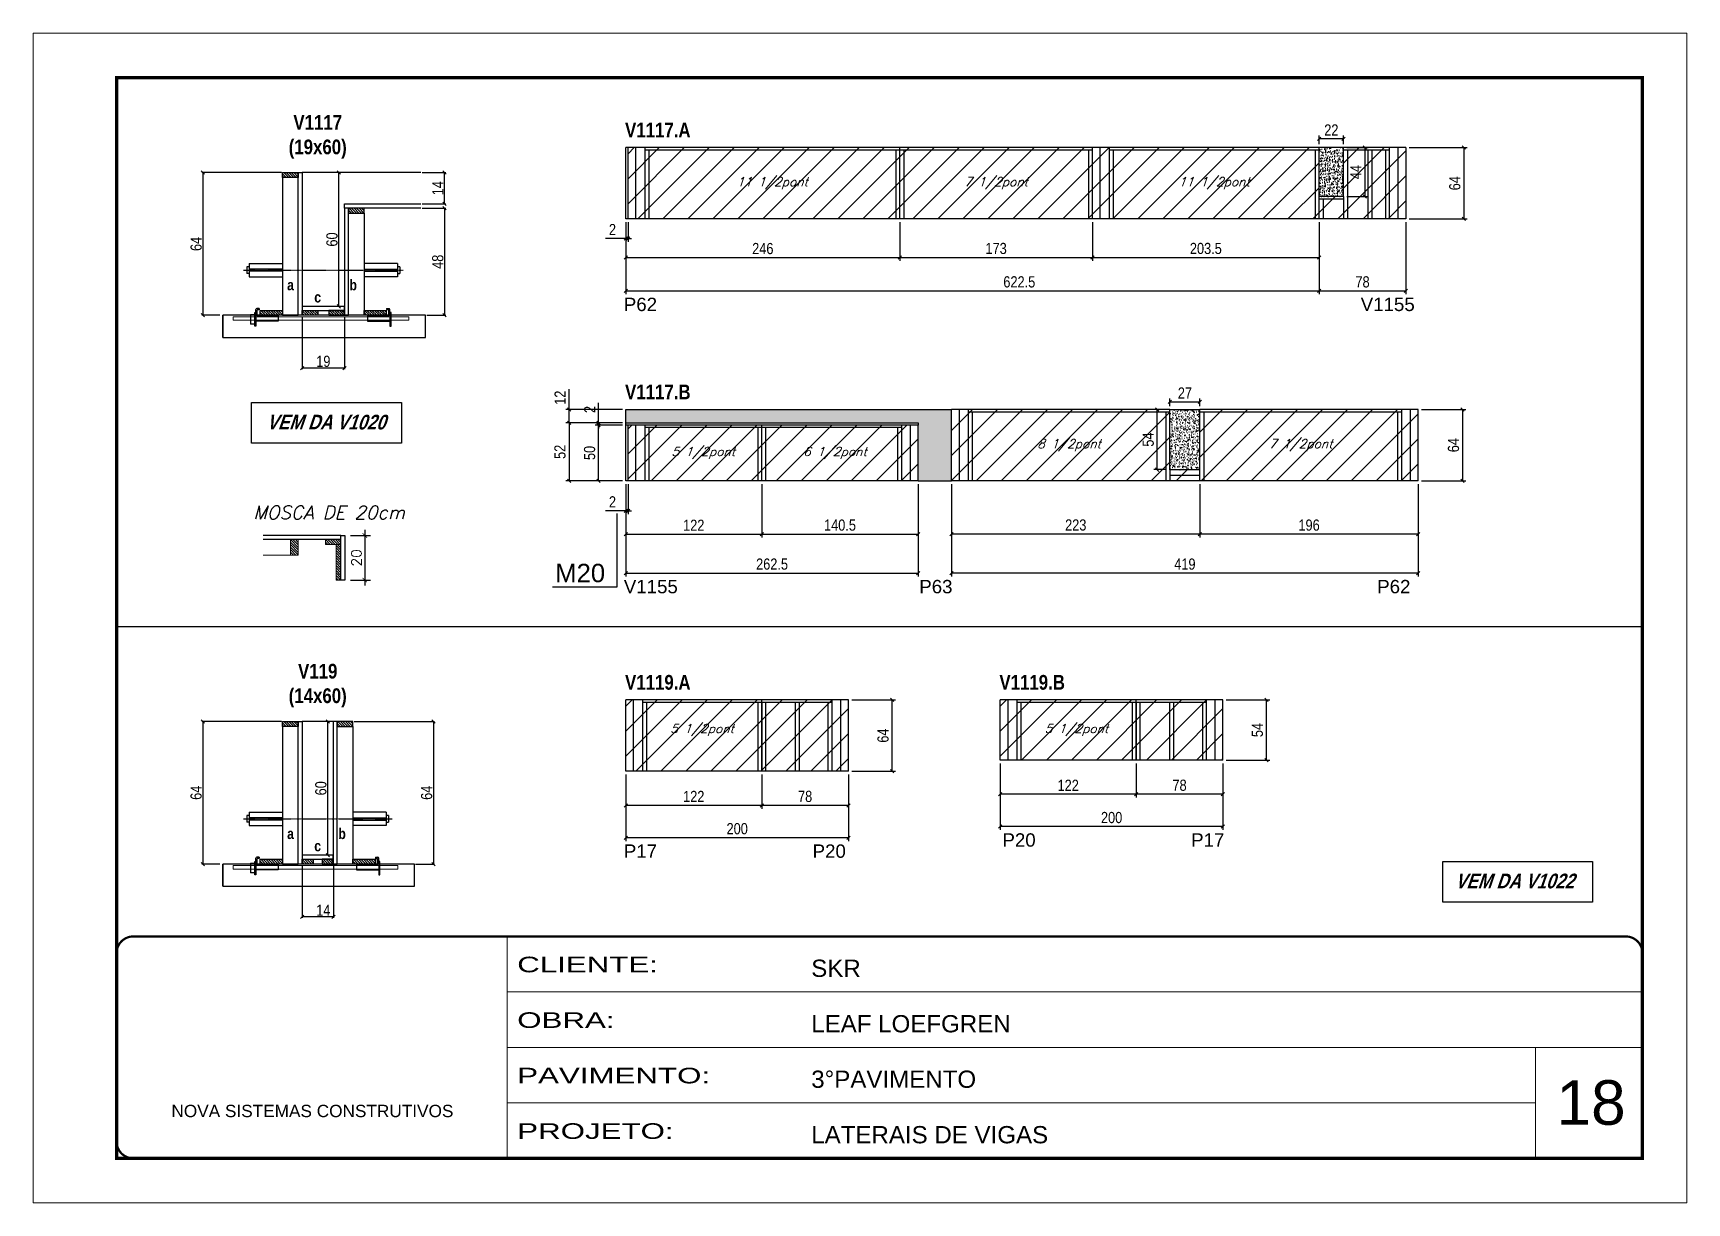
# Model space of a CAD drawing. Extents: x 3309 to 9563, y -2522 to 14608.
# Drawn here: x 4908 to 6393, y 8964 to 10014 of the extents above; entities that cross this region are included whole.
import ezdxf
from ezdxf.enums import TextEntityAlignment as Align

# ---------------------------------------------------------------- set-up
doc = ezdxf.new("R2010")
doc.units = 0
for name, pattern in [('CONTINUO', [0]), ('DASHED', [0.75, 0.5, -0.25]), ('HIDDEN', [0.375, 0.25, -0.125])]:
    doc.linetypes.add(name, pattern=pattern)
for name, color, linetype in [('5', 5, 'Continuous'), ('barrote', 251, 'Continuous'), ('COTA', 241, 'Continuous'), ('detalhes', 4, 'Continuous'), ('NOMENCLATURA', 7, 'Continuous'), ('Painéis', 200, 'Continuous'), ('presilha', 1, 'Continuous'), ('SARR_2.2x10', 60, 'Continuous'), ('SARR_2.2x7', 40, 'Continuous'), ('SARR_3.5x7', 81, 'Continuous'), ('TENSOR', 3, 'Continuous'), ('texto', 7, 'Continuous')]:
    doc.layers.add(name, color=color, linetype=linetype)
for name, color, linetype, lineweight in [('CARIMBO', 255, 'Continuous', 9), ('CONCRETO', 251, 'Continuous', 25), ('Folhas', 255, 'Continuous', 9), ('Hachura', 251, 'Continuous', 9), ('Madeira', 126, 'Continuous', 18), ('SARRAFO DE PRESSAO', 251, 'DASHED', 9), ('SCO-___-LAJ', 2, 'Continuous', 0), ('TEXTO PILAR', 3, 'Continuous', 15)]:
    doc.layers.add(name, color=color, linetype=linetype, lineweight=lineweight)
doc.styles.add('ARIAL', font='arial.ttf')
doc.styles.add('COTA TECNICA', font='techl___.ttf', dxfattribs={"height": 10})
doc.styles.add('COTA TECNICA 2X', font='techl___.ttf', dxfattribs={"height": 10})
doc.styles.add('Romans', font='romans.shx')
doc.styles.get("Standard").update_dxf_attribs({"font": 'arial.ttf'})
doc.styles.add('TECNICA', font='techb___.ttf', dxfattribs={"height": 10})
doc.styles.add('Tecnologia', font='')
doc.styles.get('Tecnologia').set_extended_font_data('Forgotten Futurist')
doc.dimstyles.new('COTA PARA DETALHES', dxfattribs={"dimtxt": 9, "dimasz": 4, "dimexe": 5, "dimexo": 5, "dimgap": 3, "dimtad": 1, "dimdec": 1, "dimlfac": 0.5, "dimzin": 12, "dimdsep": 46, "dimtxsty": 'Romans', "dimblk": 'ARCHTICK', "dimcen": 10, "dimdle": 5, "dimclrd": 4, "dimclre": 4, "dimclrt": 240, "dimadec": 1, "dimazin": 3, "dimtfac": 1, "dimtdec": 1, "dimtmove": 0, "dimatfit": 3, "dimldrblk": 'ARCHTICK', "dimfxl": 1, "dimtolj": 1, "dimtzin": 12, "dimarcsym": 0})
doc.dimstyles.new('PAINEL', dxfattribs={"dimtxt": 10, "dimasz": 3, "dimexe": 3, "dimexo": 3, "dimgap": 3, "dimtad": 1, "dimdec": 1, "dimzin": 12, "dimdsep": 46, "dimtxsty": 'COTA TECNICA', "dimblk1": 'OBLIQUE', "dimblk2": 'OBLIQUE', "dimsah": 1, "dimcen": 0.9, "dimclrd": 4, "dimclre": 4, "dimclrt": 240, "dimadec": 1, "dimazin": 3, "dimtfac": 1, "dimtdec": 1, "dimtmove": 0, "dimatfit": 3, "dimfxl": 1, "dimtolj": 1, "dimtzin": 12, "dimarcsym": 0})
doc.dimstyles.new('SECAO', dxfattribs={"dimscale": 0.333333, "dimtxt": 5, "dimasz": 9, "dimexe": 3, "dimexo": 3, "dimgap": 3, "dimtad": 1, "dimdec": 1, "dimlfac": 0.5, "dimzin": 12, "dimdsep": 46, "dimtxsty": 'COTA TECNICA 2X', "dimblk1": 'OBLIQUE', "dimblk2": 'OBLIQUE', "dimsah": 1, "dimcen": 0.9, "dimclrd": 4, "dimclre": 4, "dimclrt": 240, "dimadec": 1, "dimazin": 3, "dimtfac": 1, "dimtdec": 1, "dimtmove": 0, "dimatfit": 3, "dimfxl": 1, "dimtolj": 1, "dimtzin": 12, "dimarcsym": 0})
pattern_1 = [(135, (38384.996, -113751.8887), (-1.122532015, -1.122532015), [])]
pattern_2 = [(45, (1598.5, 0), (-11.22532, 11.22532), [])]
pattern_3 = [(315, (530.3744, -2017.1797), (1.12253202, 1.12253202), [])]

msp = doc.modelspace()

# ---------------------------------------------------------------- texts
at = {"layer": '5', "linetype": 'Continuous'}
for s, rotation, p in [('P62', 0.00004, (5438.32, 9764.05)), ('V1155', 0.00004, (6099.99, 9764.05)), ('V1155', 0.00004, (5438.32, 9510.75)), ('P63', 0.00004, (5703.59, 9510.75)), ('P62', 0.00004, (6114.77, 9510.75)), ('P17', 0.00004, (5438.32, 9273.31)), ('P20', 0.00004, (5607.81, 9273.31)), ('P20', 359.99996, (5778.27, 9283.31)), ('P17', 359.99996, (5947.72, 9283.31))]:
    msp.add_text(s, height=12, rotation=rotation, dxfattribs=at).set_placement(p)
at = {"layer": 'CARIMBO', "style": 'ARIAL'}
msp.add_text('18', height=40, dxfattribs=at).set_placement((6275.73, 9033.7))
at = {"layer": 'detalhes', "style": 'TECNICA'}
for s, p in [('a', (5135.98, 9782.72)), ('b', (5191.96, 9782.71)), ('c', (5160.35, 9771.75)), ('a', (5135.98, 9290.16)), ('b', (5181.96, 9290.15)), ('c', (5160.35, 9279.19))]:
    msp.add_text(s, height=9.6, dxfattribs=at).set_placement(p)
at = {"layer": 'NOMENCLATURA', "style": 'TECNICA'}
for s, p in [('V1117.A', (5439.4, 9919.96)), ('V1117.B', (5439.4, 9684.84)), ('V1119.A', (5439.4, 9424.22)), ('V1119.B', (5775.56, 9424.22))]:
    msp.add_text(s, height=13.2, dxfattribs=at).set_placement(p)
at = {"layer": 'NOMENCLATURA', "linetype": 'Continuous'}
msp.add_text('M20', height=16.5, dxfattribs=at).set_placement((5376.69, 9520.69))
at = {"layer": 'NOMENCLATURA', "char_height": 13.2, "attachment_point": 2, "style": 'TECNICA'}
for s, insert in [('V1117\\P(19x60)', (5163.46, 9939.98)), ('V119\\P(14x60)', (5163.46, 9447.42))]:
    msp.add_mtext_dynamic_manual_height_columns(s, width=300.2766, gutter_width=1, heights=[0], dxfattribs=dict(at, insert=insert))
at = {"layer": 'NOMENCLATURA', "char_height": 13.2, "width": 300.2766, "attachment_point": 2, "style": 'TECNICA'}
for s, insert in [('{\\Q19;VEM DA V1020}', (5170.85, 9670.96)), ('{\\Q19;VEM DA V1022}', (6238.02, 9259.09))]:
    msp.add_mtext(s, dxfattribs=dict(at, insert=insert))
at = {"layer": 'texto', "color": 2, "char_height": 8, "attachment_point": 5, "style": 'Romans'}
for s, insert in [('{\\Q19;\\C256;11 1/2pont}', (5571.62, 9878.77)), ('{\\Q19;\\C256;7 1/2pont}', (5772.62, 9878.77)), ('{\\Q19;\\C256;11 1/2pont}', (5968.37, 9878.77)), ('{\\Q19;\\C256;5 1/2pont}', (5509.62, 9636.65)), ('{\\Q19;\\C256;6 1/2pont}', (5627.87, 9636.65)), ('{\\Q19;\\C256;8 1/2pont}', (5838.12, 9643.65)), ('{\\Q19;\\C256;7 1/2pont}', (6046.12, 9643.65)), ('{\\Q19;\\C256;5 1/2pont}', (5508.62, 9388.03)), ('{\\Q19;\\C256;5 1/2pont}', (5844.78, 9388.03))]:
    msp.add_mtext(s, dxfattribs=dict(at, insert=insert))
at = {"layer": 'TEXTO PILAR', "color": 3, "style": 'Romans', "oblique": 15}
msp.add_text('MOSCA DE 20cm', height=12, dxfattribs=at).set_placement((5173.6, 9583.26), align=Align.MIDDLE)

# ---------------------------------------------------------------- blocks, each defined once
blk = doc.blocks.new('9999999999')
at = {"color": 30, "linetype": 'CONTINUO'}
for p, q in [((98564.6, 34230.2), (98564.6, 34429.4)), ((98564.6, 34379.6), (99584, 34379.6)), ((98564.6, 34329.8), (99488, 34329.8)), ((99584, 34329.8), (99488, 34329.8)), ((99488, 34329.8), (99488, 34230.2)), ((98564.6, 34280), (99488, 34280))]:
    blk.add_line(p, q, dxfattribs=at)
at = {"color": 30, "linetype": 'CONTINUO', "const_width": 2}
blk.add_lwpolyline([(99584, 34230.2), (99584, 34414.4, 0.414214), (99569, 34429.4), (98229, 34429.4, 0.414214), (98214, 34414.4), (98214, 34245.2, 0.414214), (98229, 34230.2), (99584, 34230.2)], format="xyb", dxfattribs=at)
at = {"layer": 'Folhas'}
blk.add_lwpolyline([(98139, 34190.2), (99624, 34190.2), (99624, 35240.2), (98139, 35240.2)], close=True, dxfattribs=at)
at = {"layer": 'Folhas', "color": 30, "const_width": 3}
blk.add_lwpolyline([(98214, 34230.2), (99584, 34230.2), (99584, 35200.2), (98214, 35200.2)], close=True, dxfattribs=at)
at = {"color": 7, "linetype": 'Continuous', "ltscale": 5, "style": 'ARIAL'}
for s, height, p in [('SKR', 15.48, (98837.7, 34393.1)), ('LEAF LOEFGREN', 15.483, (98837.7, 34343.3)), ('3°PAVIMENTO', 15.483, (98837.7, 34293.5)), ('NOVA SISTEMAS CONSTRUTIVOS', 11.059, (98263.2, 34267.2)), ('LATERAIS DE VIGAS', 15.483, (98837.7, 34243.7))]:
    blk.add_text(s, height=height, dxfattribs=at).set_placement(p)
at = {"layer": 'Folhas', "color": 7, "style": 'Tecnologia', "width": 1.5}
for s, p in [('CLIENTE:', (98573.7, 34397.2)), ('OBRA:', (98573.7, 34347.3)), ('PAVIMENTO:', (98573.7, 34297.5)), ('PROJETO:', (98573.7, 34247.7))]:
    blk.add_text(s, height=14, dxfattribs=at).set_placement(p)
blk = doc.blocks.new('_Oblique')
at = {"color": 0, "linetype": 'ByBlock', "lineweight": -2}
blk.add_line((-0.5, -0.5), (0.5, 0.5), dxfattribs=at)
blk = doc.blocks.new('*D592')
at = {"layer": 'COTA', "color": 4, "lineweight": -2, "transparency": 16777216}
for p, q in [((5149.5, 9759.3), (5149.5, 9711.8)), ((5187.5, 9759.3), (5187.5, 9711.8)), ((5187.5, 9712.8), (5149.5, 9712.8))]:
    blk.add_line(p, q, dxfattribs=at)
at = {"layer": 'Defpoints', "color": 0, "transparency": 16777216}
for p in [(5149.5, 9760.3), (5187.5, 9760.3), (5149.5, 9712.8)]:
    blk.add_point(p, dxfattribs=at)
at = {"layer": 'COTA', "color": 4, "lineweight": -2, "transparency": 16777216, "xscale": 3, "yscale": 3, "zscale": 3, "rotation": 180}
blk.add_blockref('_Oblique', (5149.5, 9712.8), dxfattribs=at)
at = {"layer": 'COTA', "color": 4, "lineweight": -2, "transparency": 16777216, "xscale": 3, "yscale": 3, "zscale": 3}
blk.add_blockref('_Oblique', (5187.5, 9712.8), dxfattribs=at)
at = {"layer": 'COTA', "color": 240, "transparency": 16777216, "insert": (5168.5, 9718.9), "char_height": 10, "attachment_point": 5, "style": 'COTA TECNICA 2X'}
blk.add_mtext('\\A1;19', dxfattribs=at)
blk = doc.blocks.new('PRESILHA METÁLICA 1')
at = {"layer": 'presilha'}
for p, q in [((0, 13), (6, 13)), ((0, 13), (0, 0)), ((6, 0), (0, 0)), ((6, 15.5), (7.5, 15.5)), ((6, -2.5), (6, 15.5)), ((6, 13), (6, 0)), ((7.5, 10.6), (7.5, 19.9)), ((7.5, 15.5), (7.5, -2.5)), ((37.5, 4.1), (7.5, 4.1)), ((12, 21), (8.6, 21)), ((9, 11.6), (9, 18.9)), ((12, 19.5), (9.6, 19.5)), ((37.5, 11), (9.6, 11)), ((12, 21), (12, 19.5)), ((37.5, 11), (37.5, 4.1)), ((7.5, -2.5), (6, -2.5))]:
    blk.add_line(p, q, dxfattribs=at)
for centre, radius, start, end in [((8.6, 19.9), 1.14, 90, 180), ((9.6, 18.9), 0.57, 90, 180), ((9.6, 11.6), 0.57, 180, 270)]:
    blk.add_arc(centre, radius, start, end, dxfattribs=at)
blk = doc.blocks.new('PRESILHA METÁLICA 2')
at = {"layer": 'presilha'}
for p, q in [((-5.2, 23.5), (-5.2, 22)), ((-5.2, 23.5), (-1.9, 23.5)), ((-0.8, 14.6), (-0.8, 22.4)), ((-30.8, 13.5), (-30.8, 6.6)), ((-30.8, 13.5), (-2.8, 13.5)), ((-30.8, 6.6), (-0.8, 6.6)), ((-5.2, 22), (-2.8, 22)), ((-2.2, 14.1), (-2.2, 21.4)), ((0.8, 18), (-0.8, 18)), ((-0.8, 18), (-0.8, 0)), ((-0.8, 0), (0.8, 0)), ((0.8, 0), (0.8, 18))]:
    blk.add_line(p, q, dxfattribs=at)
for centre, radius, start, end in [((-1.9, 22.4), 1.14, 0, 90), ((-2.8, 21.4), 0.57, 0, 90), ((-2.8, 14.1), 0.57, 270, 0)]:
    blk.add_arc(centre, radius, start, end, dxfattribs=at)
blk = doc.blocks.new('*D575')
at = {"layer": 'COTA', "color": 4, "lineweight": -2, "transparency": 16777216}
for p, q in [((5130.9, 9888.3), (5059.4, 9888.3)), ((5060.4, 9888.3), (5060.4, 9760.3)), ((5075.6, 9760.3), (5059.4, 9760.3))]:
    blk.add_line(p, q, dxfattribs=at)
at = {"layer": 'Defpoints', "color": 0, "transparency": 16777216}
for p in [(5131.9, 9888.3), (5060.4, 9760.3), (5076.6, 9760.3)]:
    blk.add_point(p, dxfattribs=at)
at = {"layer": 'COTA', "color": 4, "lineweight": -2, "transparency": 16777216, "xscale": 3, "yscale": 3, "zscale": 3}
for p, rotation in [((5060.4, 9888.3), 90), ((5060.4, 9760.3), 270)]:
    blk.add_blockref('_Oblique', p, dxfattribs=dict(at, rotation=rotation))
at = {"layer": 'COTA', "color": 240, "transparency": 16777216, "insert": (5054.3, 9824.3), "char_height": 10, "attachment_point": 5, "rotation": 90, "style": 'COTA TECNICA 2X'}
blk.add_mtext('\\A1;64', dxfattribs=at)
blk = doc.blocks.new('*D576')
at = {"layer": 'COTA', "color": 4, "lineweight": -2, "transparency": 16777216}
for p, q in [((5257.2, 9856.3), (5278.4, 9856.3)), ((5277.4, 9856.3), (5277.4, 9760.3)), ((5261.3, 9760.3), (5278.4, 9760.3))]:
    blk.add_line(p, q, dxfattribs=at)
at = {"layer": 'Defpoints', "color": 0, "transparency": 16777216}
for p in [(5256.2, 9856.3), (5260.3, 9760.3), (5277.4, 9760.3)]:
    blk.add_point(p, dxfattribs=at)
at = {"layer": 'COTA', "color": 4, "lineweight": -2, "transparency": 16777216, "xscale": 3, "yscale": 3, "zscale": 3}
for p, rotation in [((5277.4, 9856.3), 90), ((5277.4, 9760.3), 270)]:
    blk.add_blockref('_Oblique', p, dxfattribs=dict(at, rotation=rotation))
at = {"layer": 'COTA', "color": 240, "transparency": 16777216, "insert": (5271.3, 9808.3), "char_height": 10, "attachment_point": 5, "rotation": 90, "style": 'COTA TECNICA 2X'}
blk.add_mtext('\\A1;48', dxfattribs=at)
blk = doc.blocks.new('*D577')
at = {"layer": 'COTA', "color": 4, "lineweight": -2, "transparency": 16777216}
for p, q in [((5186.5, 9888.3), (5181.4, 9888.3)), ((5182.4, 9768.3), (5182.4, 9888.3)), ((5186.5, 9768.3), (5181.4, 9768.3))]:
    blk.add_line(p, q, dxfattribs=at)
at = {"layer": 'Defpoints', "color": 0, "transparency": 16777216}
for p in [(5182.4, 9888.3), (5187.5, 9888.3), (5187.5, 9768.3)]:
    blk.add_point(p, dxfattribs=at)
at = {"layer": 'COTA', "color": 4, "lineweight": -2, "transparency": 16777216, "xscale": 3, "yscale": 3, "zscale": 3}
for p, rotation in [((5182.4, 9888.3), 90), ((5182.4, 9768.3), 270)]:
    blk.add_blockref('_Oblique', p, dxfattribs=dict(at, rotation=rotation))
at = {"layer": 'COTA', "color": 240, "transparency": 16777216, "insert": (5176.3, 9828.3), "char_height": 10, "attachment_point": 5, "rotation": 90, "style": 'COTA TECNICA 2X'}
blk.add_mtext('\\A1;60', dxfattribs=at)
blk = doc.blocks.new('*D578')
at = {"layer": 'COTA', "color": 4, "lineweight": -2, "transparency": 16777216}
for p, q in [((5257.2, 9888.3), (5278.4, 9888.3)), ((5277.4, 9860.3), (5277.4, 9888.3)), ((5257.2, 9860.3), (5278.4, 9860.3))]:
    blk.add_line(p, q, dxfattribs=at)
at = {"layer": 'Defpoints', "color": 0, "transparency": 16777216}
for p in [(5256.2, 9888.3), (5277.4, 9888.3), (5256.2, 9860.3)]:
    blk.add_point(p, dxfattribs=at)
at = {"layer": 'COTA', "color": 4, "lineweight": -2, "transparency": 16777216, "xscale": 3, "yscale": 3, "zscale": 3}
for p, rotation in [((5277.4, 9888.3), 90), ((5277.4, 9860.3), 270)]:
    blk.add_blockref('_Oblique', p, dxfattribs=dict(at, rotation=rotation))
at = {"layer": 'COTA', "color": 240, "transparency": 16777216, "insert": (5271.3, 9874.3), "char_height": 10, "attachment_point": 5, "rotation": 90, "style": 'COTA TECNICA 2X'}
blk.add_mtext('\\A1;14', dxfattribs=at)
blk = doc.blocks.new('*D598')
at = {"layer": 'COTA', "color": 4, "lineweight": -2, "transparency": 16777216}
for p, q in [((5859.1, 9843.8), (5859.1, 9809)), ((6062.6, 9843.8), (6062.6, 9809)), ((5859.1, 9812), (6062.6, 9812))]:
    blk.add_line(p, q, dxfattribs=at)
at = {"layer": 'Defpoints', "color": 0, "transparency": 16777216}
for p in [(5859.1, 9846.8), (6062.6, 9846.8), (6062.6, 9812)]:
    blk.add_point(p, dxfattribs=at)
at = {"layer": 'COTA', "color": 4, "lineweight": -2, "transparency": 16777216, "xscale": 3, "yscale": 3, "zscale": 3, "rotation": 180}
blk.add_blockref('_Oblique', (5859.1, 9812), dxfattribs=at)
at = {"layer": 'COTA', "color": 4, "lineweight": -2, "transparency": 16777216, "xscale": 3, "yscale": 3, "zscale": 3}
blk.add_blockref('_Oblique', (6062.6, 9812), dxfattribs=at)
at = {"layer": 'COTA', "color": 240, "transparency": 16777216, "insert": (5960.9, 9820.2), "char_height": 10, "attachment_point": 5, "style": 'COTA TECNICA'}
blk.add_mtext('\\A1;203.5', dxfattribs=at)
blk = doc.blocks.new('*D599')
at = {"layer": 'COTA', "color": 4, "lineweight": -2, "transparency": 16777216}
for p, q in [((6143.6, 9910.8), (6195.6, 9910.8)), ((6192.6, 9910.8), (6192.6, 9846.8)), ((6143.6, 9846.8), (6195.6, 9846.8))]:
    blk.add_line(p, q, dxfattribs=at)
at = {"layer": 'Defpoints', "color": 0, "transparency": 16777216}
for p in [(6140.6, 9910.8), (6140.6, 9846.8), (6192.6, 9846.8)]:
    blk.add_point(p, dxfattribs=at)
at = {"layer": 'COTA', "color": 4, "lineweight": -2, "transparency": 16777216, "xscale": 3, "yscale": 3, "zscale": 3}
for p, rotation in [((6192.6, 9910.8), 90), ((6192.6, 9846.8), 270)]:
    blk.add_blockref('_Oblique', p, dxfattribs=dict(at, rotation=rotation))
at = {"layer": 'COTA', "color": 240, "transparency": 16777216, "insert": (6184.5, 9878.8), "char_height": 10, "attachment_point": 5, "rotation": 90, "style": 'COTA TECNICA'}
blk.add_mtext('\\A1;64', dxfattribs=at)
blk = doc.blocks.new('*D579')
at = {"layer": 'COTA', "color": 4, "lineweight": -2, "transparency": 16777216}
for p, q in [((6062.6, 9843.8), (6062.6, 9779.1)), ((6140.6, 9843.8), (6140.6, 9779.1)), ((6062.6, 9782.1), (6140.6, 9782.1))]:
    blk.add_line(p, q, dxfattribs=at)
at = {"layer": 'Defpoints', "color": 0, "transparency": 16777216}
for p in [(6062.6, 9846.8), (6140.6, 9846.8), (6140.6, 9782.1)]:
    blk.add_point(p, dxfattribs=at)
at = {"layer": 'COTA', "color": 4, "lineweight": -2, "transparency": 16777216, "xscale": 3, "yscale": 3, "zscale": 3, "rotation": 180}
blk.add_blockref('_Oblique', (6062.6, 9782.1), dxfattribs=at)
at = {"layer": 'COTA', "color": 4, "lineweight": -2, "transparency": 16777216, "xscale": 3, "yscale": 3, "zscale": 3}
blk.add_blockref('_Oblique', (6140.6, 9782.1), dxfattribs=at)
at = {"layer": 'COTA', "color": 240, "transparency": 16777216, "insert": (6101.6, 9790.2), "char_height": 10, "attachment_point": 5, "style": 'COTA TECNICA'}
blk.add_mtext('\\A1;78', dxfattribs=at)
blk = doc.blocks.new('*D600')
at = {"layer": 'COTA', "color": 4, "lineweight": -2, "transparency": 16777216}
for p, q in [((5440.1, 9843.8), (5440.1, 9809)), ((5686.1, 9843.8), (5686.1, 9809)), ((5440.1, 9812), (5686.1, 9812))]:
    blk.add_line(p, q, dxfattribs=at)
at = {"layer": 'Defpoints', "color": 0, "transparency": 16777216}
for p in [(5440.1, 9846.8), (5686.1, 9846.8), (5686.1, 9812)]:
    blk.add_point(p, dxfattribs=at)
at = {"layer": 'COTA', "color": 4, "lineweight": -2, "transparency": 16777216, "xscale": 3, "yscale": 3, "zscale": 3, "rotation": 180}
blk.add_blockref('_Oblique', (5440.1, 9812), dxfattribs=at)
at = {"layer": 'COTA', "color": 4, "lineweight": -2, "transparency": 16777216, "xscale": 3, "yscale": 3, "zscale": 3}
blk.add_blockref('_Oblique', (5686.1, 9812), dxfattribs=at)
at = {"layer": 'COTA', "color": 240, "transparency": 16777216, "insert": (5563.1, 9820.1), "char_height": 10, "attachment_point": 5, "style": 'COTA TECNICA'}
blk.add_mtext('\\A1;246', dxfattribs=at)
blk = doc.blocks.new('*D601')
at = {"layer": 'COTA', "color": 4, "lineweight": -2, "transparency": 16777216}
for p, q in [((5686.1, 9843.8), (5686.1, 9809)), ((5859.1, 9843.8), (5859.1, 9809)), ((5686.1, 9812), (5859.1, 9812))]:
    blk.add_line(p, q, dxfattribs=at)
at = {"layer": 'Defpoints', "color": 0, "transparency": 16777216}
for p in [(5686.1, 9846.8), (5859.1, 9846.8), (5859.1, 9812)]:
    blk.add_point(p, dxfattribs=at)
at = {"layer": 'COTA', "color": 4, "lineweight": -2, "transparency": 16777216, "xscale": 3, "yscale": 3, "zscale": 3, "rotation": 180}
blk.add_blockref('_Oblique', (5686.1, 9812), dxfattribs=at)
at = {"layer": 'COTA', "color": 4, "lineweight": -2, "transparency": 16777216, "xscale": 3, "yscale": 3, "zscale": 3}
blk.add_blockref('_Oblique', (5859.1, 9812), dxfattribs=at)
at = {"layer": 'COTA', "color": 240, "transparency": 16777216, "insert": (5772.6, 9820.2), "char_height": 10, "attachment_point": 5, "style": 'COTA TECNICA'}
blk.add_mtext('\\A1;173', dxfattribs=at)
blk = doc.blocks.new('*D580')
at = {"layer": 'COTA', "color": 4, "lineweight": -2, "transparency": 16777216}
for p, q in [((5440.1, 9843.8), (5440.1, 9779.1)), ((6062.6, 9843.8), (6062.6, 9779.1)), ((5440.1, 9782.1), (6062.6, 9782.1))]:
    blk.add_line(p, q, dxfattribs=at)
at = {"layer": 'Defpoints', "color": 0, "transparency": 16777216}
for p in [(5440.1, 9846.8), (6062.6, 9846.8), (6062.6, 9782.1)]:
    blk.add_point(p, dxfattribs=at)
at = {"layer": 'COTA', "color": 4, "lineweight": -2, "transparency": 16777216, "xscale": 3, "yscale": 3, "zscale": 3, "rotation": 180}
blk.add_blockref('_Oblique', (5440.1, 9782.1), dxfattribs=at)
at = {"layer": 'COTA', "color": 4, "lineweight": -2, "transparency": 16777216, "xscale": 3, "yscale": 3, "zscale": 3}
blk.add_blockref('_Oblique', (6062.6, 9782.1), dxfattribs=at)
at = {"layer": 'COTA', "color": 240, "transparency": 16777216, "insert": (5793.4, 9790.2), "char_height": 10, "attachment_point": 5, "style": 'COTA TECNICA'}
blk.add_mtext('\\A1;622.5', dxfattribs=at)
blk = doc.blocks.new('*D602')
at = {"layer": 'COTA', "color": 4, "lineweight": -2, "transparency": 16777216}
for p, q in [((5440.1, 9843.8), (5440.1, 9826.2)), ((5442.1, 9843.8), (5442.1, 9826.2)), ((5440.1, 9829.2), (5422, 9829.2)), ((5442.1, 9829.2), (5440.1, 9829.2)), ((5442.1, 9829.2), (5445.1, 9829.2))]:
    blk.add_line(p, q, dxfattribs=at)
at = {"layer": 'Defpoints', "color": 0, "transparency": 16777216}
for p in [(5440.1, 9846.8), (5442.1, 9846.8), (5440.1, 9829.2)]:
    blk.add_point(p, dxfattribs=at)
at = {"layer": 'COTA', "color": 4, "lineweight": -2, "transparency": 16777216, "xscale": 3, "yscale": 3, "zscale": 3}
blk.add_blockref('_Oblique', (5440.1, 9829.2), dxfattribs=at)
at = {"layer": 'COTA', "color": 4, "lineweight": -2, "transparency": 16777216, "xscale": 3, "yscale": 3, "zscale": 3, "rotation": 180}
blk.add_blockref('_Oblique', (5442.1, 9829.2), dxfattribs=at)
at = {"layer": 'COTA', "color": 240, "transparency": 16777216, "insert": (5428.1, 9837.2), "char_height": 10, "attachment_point": 5, "style": 'COTA TECNICA'}
blk.add_mtext('\\A1;2', dxfattribs=at)
blk = doc.blocks.new('*D581')
at = {"layer": 'COTA', "color": 4, "lineweight": -2, "transparency": 16777216}
for p, q in [((5437.1, 9663.7), (5386.1, 9663.7)), ((5389.1, 9663.7), (5389.1, 9611.7)), ((5437.1, 9611.7), (5386.1, 9611.7))]:
    blk.add_line(p, q, dxfattribs=at)
at = {"layer": 'Defpoints', "color": 0, "transparency": 16777216}
for p in [(5440.1, 9663.7), (5389.1, 9611.7), (5440.1, 9611.7)]:
    blk.add_point(p, dxfattribs=at)
at = {"layer": 'COTA', "color": 4, "lineweight": -2, "transparency": 16777216, "xscale": 3, "yscale": 3, "zscale": 3}
for p, rotation in [((5389.1, 9663.7), 90), ((5389.1, 9611.7), 270)]:
    blk.add_blockref('_Oblique', p, dxfattribs=dict(at, rotation=rotation))
at = {"layer": 'COTA', "color": 240, "transparency": 16777216, "insert": (5381, 9637.7), "char_height": 10, "attachment_point": 5, "rotation": 90, "style": 'COTA TECNICA'}
blk.add_mtext('\\A1;52', dxfattribs=at)
blk = doc.blocks.new('*D582')
at = {"layer": 'COTA', "color": 4, "lineweight": -2, "transparency": 16777216}
for p, q in [((5389.1, 9675.7), (5389.1, 9694)), ((5437.1, 9675.7), (5386.1, 9675.7)), ((5389.1, 9663.7), (5389.1, 9675.7)), ((5437.1, 9663.7), (5386.1, 9663.7))]:
    blk.add_line(p, q, dxfattribs=at)
at = {"layer": 'Defpoints', "color": 0, "transparency": 16777216}
for p in [(5389.1, 9675.7), (5440.1, 9675.7), (5440.1, 9663.7)]:
    blk.add_point(p, dxfattribs=at)
at = {"layer": 'COTA', "color": 4, "lineweight": -2, "transparency": 16777216, "xscale": 3, "yscale": 3, "zscale": 3}
for p, rotation in [((5389.1, 9675.7), 90), ((5389.1, 9663.7), 270)]:
    blk.add_blockref('_Oblique', p, dxfattribs=dict(at, rotation=rotation))
at = {"layer": 'COTA', "color": 240, "transparency": 16777216, "insert": (5381.1, 9686.3), "char_height": 10, "attachment_point": 5, "rotation": 90, "style": 'COTA TECNICA'}
blk.add_mtext('\\A1;12', dxfattribs=at)
blk = doc.blocks.new('*D603')
at = {"layer": 'COTA', "color": 4, "lineweight": -2, "transparency": 16777216}
for p, q in [((5440.1, 9608.7), (5440.1, 9525.8)), ((5702.6, 9608.7), (5702.6, 9525.8)), ((5440.1, 9528.8), (5702.6, 9528.8))]:
    blk.add_line(p, q, dxfattribs=at)
at = {"layer": 'Defpoints', "color": 0, "transparency": 16777216}
for p in [(5440.1, 9611.7), (5702.6, 9611.7), (5702.6, 9528.8)]:
    blk.add_point(p, dxfattribs=at)
at = {"layer": 'COTA', "color": 4, "lineweight": -2, "transparency": 16777216, "xscale": 3, "yscale": 3, "zscale": 3, "rotation": 180}
blk.add_blockref('_Oblique', (5440.1, 9528.8), dxfattribs=at)
at = {"layer": 'COTA', "color": 4, "lineweight": -2, "transparency": 16777216, "xscale": 3, "yscale": 3, "zscale": 3}
blk.add_blockref('_Oblique', (5702.6, 9528.8), dxfattribs=at)
at = {"layer": 'COTA', "color": 240, "transparency": 16777216, "insert": (5571.4, 9536.9), "char_height": 10, "attachment_point": 5, "style": 'COTA TECNICA'}
blk.add_mtext('\\A1;262.5', dxfattribs=at)
blk = doc.blocks.new('*D604')
at = {"layer": 'COTA', "color": 4, "lineweight": -2, "transparency": 16777216}
for p, q in [((5440.1, 9608.7), (5440.1, 9560.8)), ((5562.1, 9608.7), (5562.1, 9560.8)), ((5440.1, 9563.8), (5562.1, 9563.8))]:
    blk.add_line(p, q, dxfattribs=at)
at = {"layer": 'Defpoints', "color": 0, "transparency": 16777216}
for p in [(5440.1, 9611.7), (5562.1, 9611.7), (5562.1, 9563.8)]:
    blk.add_point(p, dxfattribs=at)
at = {"layer": 'COTA', "color": 4, "lineweight": -2, "transparency": 16777216, "xscale": 3, "yscale": 3, "zscale": 3, "rotation": 180}
blk.add_blockref('_Oblique', (5440.1, 9563.8), dxfattribs=at)
at = {"layer": 'COTA', "color": 4, "lineweight": -2, "transparency": 16777216, "xscale": 3, "yscale": 3, "zscale": 3}
blk.add_blockref('_Oblique', (5562.1, 9563.8), dxfattribs=at)
at = {"layer": 'COTA', "color": 240, "transparency": 16777216, "insert": (5501.1, 9571.8), "char_height": 10, "attachment_point": 5, "style": 'COTA TECNICA'}
blk.add_mtext('\\A1;122', dxfattribs=at)
blk = doc.blocks.new('*D583')
at = {"layer": 'COTA', "color": 4, "lineweight": -2, "transparency": 16777216}
for p, q in [((5562.1, 9608.7), (5562.1, 9560.8)), ((5702.6, 9608.7), (5702.6, 9560.8)), ((5562.1, 9563.8), (5702.6, 9563.8))]:
    blk.add_line(p, q, dxfattribs=at)
at = {"layer": 'Defpoints', "color": 0, "transparency": 16777216}
for p in [(5562.1, 9611.7), (5702.6, 9611.7), (5702.6, 9563.8)]:
    blk.add_point(p, dxfattribs=at)
at = {"layer": 'COTA', "color": 4, "lineweight": -2, "transparency": 16777216, "xscale": 3, "yscale": 3, "zscale": 3, "rotation": 180}
blk.add_blockref('_Oblique', (5562.1, 9563.8), dxfattribs=at)
at = {"layer": 'COTA', "color": 4, "lineweight": -2, "transparency": 16777216, "xscale": 3, "yscale": 3, "zscale": 3}
blk.add_blockref('_Oblique', (5702.6, 9563.8), dxfattribs=at)
at = {"layer": 'COTA', "color": 240, "transparency": 16777216, "insert": (5632.4, 9571.9), "char_height": 10, "attachment_point": 5, "style": 'COTA TECNICA'}
blk.add_mtext('\\A1;140.5', dxfattribs=at)
blk = doc.blocks.new('*D605')
at = {"layer": 'COTA', "color": 4, "lineweight": -2, "transparency": 16777216}
for p, q in [((5440.1, 9608.7), (5440.1, 9581.8)), ((5442.1, 9608.7), (5442.1, 9581.8)), ((5440.1, 9584.8), (5422, 9584.8)), ((5442.1, 9584.8), (5440.1, 9584.8)), ((5442.1, 9584.8), (5445.1, 9584.8))]:
    blk.add_line(p, q, dxfattribs=at)
at = {"layer": 'Defpoints', "color": 0, "transparency": 16777216}
for p in [(5440.1, 9611.7), (5442.1, 9611.7), (5440.1, 9584.8)]:
    blk.add_point(p, dxfattribs=at)
at = {"layer": 'COTA', "color": 4, "lineweight": -2, "transparency": 16777216, "xscale": 3, "yscale": 3, "zscale": 3}
blk.add_blockref('_Oblique', (5440.1, 9584.8), dxfattribs=at)
at = {"layer": 'COTA', "color": 4, "lineweight": -2, "transparency": 16777216, "xscale": 3, "yscale": 3, "zscale": 3, "rotation": 180}
blk.add_blockref('_Oblique', (5442.1, 9584.8), dxfattribs=at)
at = {"layer": 'COTA', "color": 240, "transparency": 16777216, "insert": (5428.1, 9592.8), "char_height": 10, "attachment_point": 5, "style": 'COTA TECNICA'}
blk.add_mtext('\\A1;2', dxfattribs=at)
blk = doc.blocks.new('*D606')
at = {"layer": 'COTA', "color": 4, "lineweight": -2, "transparency": 16777216}
for p, q in [((5437.1, 9661.7), (5412.7, 9661.7)), ((5415.7, 9611.7), (5415.7, 9661.7)), ((5437.1, 9611.7), (5412.7, 9611.7))]:
    blk.add_line(p, q, dxfattribs=at)
at = {"layer": 'Defpoints', "color": 0, "transparency": 16777216}
for p in [(5415.7, 9661.7), (5440.1, 9661.7), (5440.1, 9611.7)]:
    blk.add_point(p, dxfattribs=at)
at = {"layer": 'COTA', "color": 4, "lineweight": -2, "transparency": 16777216, "xscale": 3, "yscale": 3, "zscale": 3}
for p, rotation in [((5415.7, 9661.7), 90), ((5415.7, 9611.7), 270)]:
    blk.add_blockref('_Oblique', p, dxfattribs=dict(at, rotation=rotation))
at = {"layer": 'COTA', "color": 240, "transparency": 16777216, "insert": (5407.6, 9636.7), "char_height": 10, "attachment_point": 5, "rotation": 90, "style": 'COTA TECNICA'}
blk.add_mtext('\\A1;50', dxfattribs=at)
blk = doc.blocks.new('*D607')
at = {"layer": 'COTA', "color": 4, "lineweight": -2, "transparency": 16777216}
for p, q in [((5415.7, 9663.7), (5415.7, 9681.8)), ((5437.1, 9663.7), (5412.7, 9663.7)), ((5437.1, 9661.7), (5412.7, 9661.7)), ((5415.7, 9661.7), (5415.7, 9663.7)), ((5415.7, 9661.7), (5415.7, 9658.7))]:
    blk.add_line(p, q, dxfattribs=at)
at = {"layer": 'Defpoints', "color": 0, "transparency": 16777216}
for p in [(5415.7, 9663.7), (5440.1, 9663.7), (5440.1, 9661.7)]:
    blk.add_point(p, dxfattribs=at)
at = {"layer": 'COTA', "color": 4, "lineweight": -2, "transparency": 16777216, "xscale": 3, "yscale": 3, "zscale": 3}
for p, rotation in [((5415.7, 9663.7), 270), ((5415.7, 9661.7), 90)]:
    blk.add_blockref('_Oblique', p, dxfattribs=dict(at, rotation=rotation))
at = {"layer": 'COTA', "color": 240, "transparency": 16777216, "insert": (5407.7, 9675.7), "char_height": 10, "attachment_point": 5, "rotation": 90, "style": 'COTA TECNICA'}
blk.add_mtext('\\A1;2', dxfattribs=at)
blk = doc.blocks.new('*D584')
at = {"layer": 'COTA', "color": 4, "linetype": 'ByBlock', "lineweight": -2, "transparency": 16777216}
for p, q in [((5955.6, 9608.7), (5955.6, 9560.8)), ((6151.6, 9608.7), (6151.6, 9560.8)), ((6151.6, 9563.8), (5955.6, 9563.8))]:
    blk.add_line(p, q, dxfattribs=at)
at = {"layer": 'Defpoints', "color": 0, "linetype": 'ByBlock', "transparency": 16777216}
for p in [(5955.6, 9611.7), (6151.6, 9611.7), (5955.6, 9563.8)]:
    blk.add_point(p, dxfattribs=at)
at = {"layer": 'COTA', "color": 4, "linetype": 'ByBlock', "lineweight": -2, "transparency": 16777216, "xscale": 3, "yscale": 3, "zscale": 3, "rotation": 180}
blk.add_blockref('_Oblique', (5955.6, 9563.8), dxfattribs=at)
at = {"layer": 'COTA', "color": 4, "linetype": 'ByBlock', "lineweight": -2, "transparency": 16777216, "xscale": 3, "yscale": 3, "zscale": 3}
blk.add_blockref('_Oblique', (6151.6, 9563.8), dxfattribs=at)
at = {"layer": 'COTA', "color": 240, "linetype": 'ByBlock', "transparency": 16777216, "insert": (6053.6, 9571.9), "char_height": 10, "attachment_point": 5, "style": 'COTA TECNICA'}
blk.add_mtext('\\A1;196', dxfattribs=at)
blk = doc.blocks.new('*D585')
at = {"layer": 'COTA', "color": 4, "linetype": 'ByBlock', "lineweight": -2, "transparency": 16777216}
for p, q in [((5732.6, 9608.7), (5732.6, 9560.8)), ((5955.6, 9608.7), (5955.6, 9560.8)), ((5955.6, 9563.8), (5732.6, 9563.8))]:
    blk.add_line(p, q, dxfattribs=at)
at = {"layer": 'Defpoints', "color": 0, "linetype": 'ByBlock', "transparency": 16777216}
for p in [(5732.6, 9611.7), (5955.6, 9611.7), (5732.6, 9563.8)]:
    blk.add_point(p, dxfattribs=at)
at = {"layer": 'COTA', "color": 4, "linetype": 'ByBlock', "lineweight": -2, "transparency": 16777216, "xscale": 3, "yscale": 3, "zscale": 3, "rotation": 180}
blk.add_blockref('_Oblique', (5732.6, 9563.8), dxfattribs=at)
at = {"layer": 'COTA', "color": 4, "linetype": 'ByBlock', "lineweight": -2, "transparency": 16777216, "xscale": 3, "yscale": 3, "zscale": 3}
blk.add_blockref('_Oblique', (5955.6, 9563.8), dxfattribs=at)
at = {"layer": 'COTA', "color": 240, "linetype": 'ByBlock', "transparency": 16777216, "insert": (5844.1, 9572), "char_height": 10, "attachment_point": 5, "style": 'COTA TECNICA'}
blk.add_mtext('\\A1;223', dxfattribs=at)
blk = doc.blocks.new('*D608')
at = {"layer": 'COTA', "color": 4, "linetype": 'ByBlock', "lineweight": -2, "transparency": 16777216}
for p, q in [((5732.6, 9608.7), (5732.6, 9525.8)), ((6151.6, 9608.7), (6151.6, 9525.8)), ((6151.6, 9528.8), (5732.6, 9528.8))]:
    blk.add_line(p, q, dxfattribs=at)
at = {"layer": 'Defpoints', "color": 0, "linetype": 'ByBlock', "transparency": 16777216}
for p in [(5732.6, 9611.7), (6151.6, 9611.7), (5732.6, 9528.8)]:
    blk.add_point(p, dxfattribs=at)
at = {"layer": 'COTA', "color": 4, "linetype": 'ByBlock', "lineweight": -2, "transparency": 16777216, "xscale": 3, "yscale": 3, "zscale": 3, "rotation": 180}
blk.add_blockref('_Oblique', (5732.6, 9528.8), dxfattribs=at)
at = {"layer": 'COTA', "color": 4, "linetype": 'ByBlock', "lineweight": -2, "transparency": 16777216, "xscale": 3, "yscale": 3, "zscale": 3}
blk.add_blockref('_Oblique', (6151.6, 9528.8), dxfattribs=at)
at = {"layer": 'COTA', "color": 240, "linetype": 'ByBlock', "transparency": 16777216, "insert": (5942.1, 9536.9), "char_height": 10, "attachment_point": 5, "style": 'COTA TECNICA'}
blk.add_mtext('\\A1;419', dxfattribs=at)
blk = doc.blocks.new('*D609')
at = {"layer": 'COTA', "color": 4, "lineweight": -2, "transparency": 16777216}
for p, q in [((5925.6, 9675.7), (5914.3, 9675.7)), ((5917.3, 9621.7), (5917.3, 9675.7)), ((5925.6, 9621.7), (5914.3, 9621.7))]:
    blk.add_line(p, q, dxfattribs=at)
at = {"layer": 'Defpoints', "color": 0, "transparency": 16777216}
for p in [(5917.3, 9675.7), (5928.6, 9675.7), (5928.6, 9621.7)]:
    blk.add_point(p, dxfattribs=at)
at = {"layer": 'COTA', "color": 4, "lineweight": -2, "transparency": 16777216, "xscale": 3, "yscale": 3, "zscale": 3}
for p, rotation in [((5917.3, 9675.7), 90), ((5917.3, 9621.7), 270)]:
    blk.add_blockref('_Oblique', p, dxfattribs=dict(at, rotation=rotation))
at = {"layer": 'COTA', "color": 240, "transparency": 16777216, "insert": (5909.2, 9648.7), "char_height": 10, "attachment_point": 5, "rotation": 90, "style": 'COTA TECNICA'}
blk.add_mtext('\\A1;54', dxfattribs=at)
blk = doc.blocks.new('*D610')
at = {"layer": 'COTA', "color": 4, "lineweight": -2, "transparency": 16777216}
for p, q in [((5928.6, 9678.7), (5928.6, 9685.5)), ((5928.6, 9682.5), (5955.6, 9682.5)), ((5955.6, 9678.7), (5955.6, 9685.5))]:
    blk.add_line(p, q, dxfattribs=at)
at = {"layer": 'Defpoints', "color": 0, "transparency": 16777216}
for p in [(5955.6, 9682.5), (5928.6, 9675.7), (5955.6, 9675.7)]:
    blk.add_point(p, dxfattribs=at)
at = {"layer": 'COTA', "color": 4, "lineweight": -2, "transparency": 16777216, "xscale": 3, "yscale": 3, "zscale": 3, "rotation": 180}
blk.add_blockref('_Oblique', (5928.6, 9682.5), dxfattribs=at)
at = {"layer": 'COTA', "color": 4, "lineweight": -2, "transparency": 16777216, "xscale": 3, "yscale": 3, "zscale": 3}
blk.add_blockref('_Oblique', (5955.6, 9682.5), dxfattribs=at)
at = {"layer": 'COTA', "color": 240, "transparency": 16777216, "insert": (5942.1, 9690.5), "char_height": 10, "attachment_point": 5, "style": 'COTA TECNICA'}
blk.add_mtext('\\A1;27', dxfattribs=at)
blk = doc.blocks.new('*D611')
at = {"layer": 'COTA', "color": 4, "lineweight": -2, "transparency": 16777216}
for p, q in [((6154.6, 9675.7), (6194.4, 9675.7)), ((6191.4, 9675.7), (6191.4, 9611.7)), ((6154.6, 9611.7), (6194.4, 9611.7))]:
    blk.add_line(p, q, dxfattribs=at)
at = {"layer": 'Defpoints', "color": 0, "transparency": 16777216}
for p in [(6151.6, 9675.7), (6151.6, 9611.7), (6191.4, 9611.7)]:
    blk.add_point(p, dxfattribs=at)
at = {"layer": 'COTA', "color": 4, "lineweight": -2, "transparency": 16777216, "xscale": 3, "yscale": 3, "zscale": 3}
for p, rotation in [((6191.4, 9675.7), 90), ((6191.4, 9611.7), 270)]:
    blk.add_blockref('_Oblique', p, dxfattribs=dict(at, rotation=rotation))
at = {"layer": 'COTA', "color": 240, "transparency": 16777216, "insert": (6183.3, 9643.7), "char_height": 10, "attachment_point": 5, "rotation": 90, "style": 'COTA TECNICA'}
blk.add_mtext('\\A1;64', dxfattribs=at)
blk = doc.blocks.new('*D586')
at = {"layer": 'COTA', "color": 4, "lineweight": -2, "transparency": 16777216}
for p, q in [((5149.5, 9266.7), (5149.5, 9219.3)), ((5177.5, 9266.7), (5177.5, 9219.3)), ((5177.5, 9220.3), (5149.5, 9220.3))]:
    blk.add_line(p, q, dxfattribs=at)
at = {"layer": 'Defpoints', "color": 0, "transparency": 16777216}
for p in [(5149.5, 9267.7), (5177.5, 9267.7), (5149.5, 9220.3)]:
    blk.add_point(p, dxfattribs=at)
at = {"layer": 'COTA', "color": 4, "lineweight": -2, "transparency": 16777216, "xscale": 3, "yscale": 3, "zscale": 3, "rotation": 180}
blk.add_blockref('_Oblique', (5149.5, 9220.3), dxfattribs=at)
at = {"layer": 'COTA', "color": 4, "lineweight": -2, "transparency": 16777216, "xscale": 3, "yscale": 3, "zscale": 3}
blk.add_blockref('_Oblique', (5177.5, 9220.3), dxfattribs=at)
at = {"layer": 'COTA', "color": 240, "transparency": 16777216, "insert": (5168.5, 9226.3), "char_height": 10, "attachment_point": 5, "style": 'COTA TECNICA 2X'}
blk.add_mtext('\\A1;14', dxfattribs=at)
blk = doc.blocks.new('*D587')
at = {"layer": 'COTA', "color": 4, "lineweight": -2, "transparency": 16777216}
for p, q in [((5130.9, 9395.7), (5059.4, 9395.7)), ((5060.4, 9395.7), (5060.4, 9267.7)), ((5075.6, 9267.7), (5059.4, 9267.7))]:
    blk.add_line(p, q, dxfattribs=at)
at = {"layer": 'Defpoints', "color": 0, "transparency": 16777216}
for p in [(5131.9, 9395.7), (5060.4, 9267.7), (5076.6, 9267.7)]:
    blk.add_point(p, dxfattribs=at)
at = {"layer": 'COTA', "color": 4, "lineweight": -2, "transparency": 16777216, "xscale": 3, "yscale": 3, "zscale": 3}
for p, rotation in [((5060.4, 9395.7), 90), ((5060.4, 9267.7), 270)]:
    blk.add_blockref('_Oblique', p, dxfattribs=dict(at, rotation=rotation))
at = {"layer": 'COTA', "color": 240, "transparency": 16777216, "insert": (5054.3, 9331.7), "char_height": 10, "attachment_point": 5, "rotation": 90, "style": 'COTA TECNICA 2X'}
blk.add_mtext('\\A1;64', dxfattribs=at)
blk = doc.blocks.new('*D588')
at = {"layer": 'COTA', "color": 4, "lineweight": -2, "transparency": 16777216}
for p, q in [((5196.1, 9395.7), (5268.4, 9395.7)), ((5267.4, 9395.7), (5267.4, 9267.7)), ((5251.3, 9267.7), (5268.4, 9267.7))]:
    blk.add_line(p, q, dxfattribs=at)
at = {"layer": 'Defpoints', "color": 0, "transparency": 16777216}
for p in [(5195.1, 9395.7), (5250.3, 9267.7), (5267.4, 9267.7)]:
    blk.add_point(p, dxfattribs=at)
at = {"layer": 'COTA', "color": 4, "lineweight": -2, "transparency": 16777216, "xscale": 3, "yscale": 3, "zscale": 3}
for p, rotation in [((5267.4, 9395.7), 90), ((5267.4, 9267.7), 270)]:
    blk.add_blockref('_Oblique', p, dxfattribs=dict(at, rotation=rotation))
at = {"layer": 'COTA', "color": 240, "transparency": 16777216, "insert": (5261.3, 9331.7), "char_height": 10, "attachment_point": 5, "rotation": 90, "style": 'COTA TECNICA 2X'}
blk.add_mtext('\\A1;64', dxfattribs=at)
blk = doc.blocks.new('*D589')
at = {"layer": 'COTA', "color": 4, "lineweight": -2, "transparency": 16777216}
for p, q in [((5176.5, 9395.7), (5171.4, 9395.7)), ((5172.4, 9275.7), (5172.4, 9395.7)), ((5176.5, 9275.7), (5171.4, 9275.7))]:
    blk.add_line(p, q, dxfattribs=at)
at = {"layer": 'Defpoints', "color": 0, "transparency": 16777216}
for p in [(5172.4, 9395.7), (5177.5, 9395.7), (5177.5, 9275.7)]:
    blk.add_point(p, dxfattribs=at)
at = {"layer": 'COTA', "color": 4, "lineweight": -2, "transparency": 16777216, "xscale": 3, "yscale": 3, "zscale": 3}
for p, rotation in [((5172.4, 9395.7), 90), ((5172.4, 9275.7), 270)]:
    blk.add_blockref('_Oblique', p, dxfattribs=dict(at, rotation=rotation))
at = {"layer": 'COTA', "color": 240, "transparency": 16777216, "insert": (5166.3, 9335.7), "char_height": 10, "attachment_point": 5, "rotation": 90, "style": 'COTA TECNICA 2X'}
blk.add_mtext('\\A1;60', dxfattribs=at)
blk = doc.blocks.new('*D590')
at = {"layer": 'COTA', "color": 4, "linetype": 'ByBlock', "lineweight": -2, "transparency": 16777216}
for p, q in [((5562.1, 9348), (5562.1, 9317.3)), ((5640.1, 9348), (5640.1, 9317.3)), ((5640.1, 9320.3), (5562.1, 9320.3))]:
    blk.add_line(p, q, dxfattribs=at)
at = {"layer": 'Defpoints', "color": 0, "linetype": 'ByBlock', "transparency": 16777216}
for p in [(5562.1, 9351), (5640.1, 9351), (5562.1, 9320.3)]:
    blk.add_point(p, dxfattribs=at)
at = {"layer": 'COTA', "color": 4, "linetype": 'ByBlock', "lineweight": -2, "transparency": 16777216, "xscale": 3, "yscale": 3, "zscale": 3, "rotation": 180}
blk.add_blockref('_Oblique', (5562.1, 9320.3), dxfattribs=at)
at = {"layer": 'COTA', "color": 4, "linetype": 'ByBlock', "lineweight": -2, "transparency": 16777216, "xscale": 3, "yscale": 3, "zscale": 3}
blk.add_blockref('_Oblique', (5640.1, 9320.3), dxfattribs=at)
at = {"layer": 'COTA', "color": 240, "linetype": 'ByBlock', "transparency": 16777216, "insert": (5601.1, 9328.4), "char_height": 10, "attachment_point": 5, "style": 'COTA TECNICA'}
blk.add_mtext('\\A1;78', dxfattribs=at)
blk = doc.blocks.new('*D591')
at = {"layer": 'COTA', "color": 4, "linetype": 'ByBlock', "lineweight": -2, "transparency": 16777216}
for p, q in [((5440.1, 9348), (5440.1, 9317.3)), ((5562.1, 9348), (5562.1, 9317.3)), ((5562.1, 9320.3), (5440.1, 9320.3))]:
    blk.add_line(p, q, dxfattribs=at)
at = {"layer": 'Defpoints', "color": 0, "linetype": 'ByBlock', "transparency": 16777216}
for p in [(5440.1, 9351), (5562.1, 9351), (5440.1, 9320.3)]:
    blk.add_point(p, dxfattribs=at)
at = {"layer": 'COTA', "color": 4, "linetype": 'ByBlock', "lineweight": -2, "transparency": 16777216, "xscale": 3, "yscale": 3, "zscale": 3, "rotation": 180}
blk.add_blockref('_Oblique', (5440.1, 9320.3), dxfattribs=at)
at = {"layer": 'COTA', "color": 4, "linetype": 'ByBlock', "lineweight": -2, "transparency": 16777216, "xscale": 3, "yscale": 3, "zscale": 3}
blk.add_blockref('_Oblique', (5562.1, 9320.3), dxfattribs=at)
at = {"layer": 'COTA', "color": 240, "linetype": 'ByBlock', "transparency": 16777216, "insert": (5501.1, 9328.4), "char_height": 10, "attachment_point": 5, "style": 'COTA TECNICA'}
blk.add_mtext('\\A1;122', dxfattribs=at)
blk = doc.blocks.new('*D612')
at = {"layer": 'COTA', "color": 4, "linetype": 'ByBlock', "lineweight": -2, "transparency": 16777216}
for p, q in [((5440.1, 9348), (5440.1, 9288.3)), ((5640.1, 9348), (5640.1, 9288.3)), ((5640.1, 9291.3), (5440.1, 9291.3))]:
    blk.add_line(p, q, dxfattribs=at)
at = {"layer": 'Defpoints', "color": 0, "linetype": 'ByBlock', "transparency": 16777216}
for p in [(5440.1, 9351), (5640.1, 9351), (5440.1, 9291.3)]:
    blk.add_point(p, dxfattribs=at)
at = {"layer": 'COTA', "color": 4, "linetype": 'ByBlock', "lineweight": -2, "transparency": 16777216, "xscale": 3, "yscale": 3, "zscale": 3, "rotation": 180}
blk.add_blockref('_Oblique', (5440.1, 9291.3), dxfattribs=at)
at = {"layer": 'COTA', "color": 4, "linetype": 'ByBlock', "lineweight": -2, "transparency": 16777216, "xscale": 3, "yscale": 3, "zscale": 3}
blk.add_blockref('_Oblique', (5640.1, 9291.3), dxfattribs=at)
at = {"layer": 'COTA', "color": 240, "linetype": 'ByBlock', "transparency": 16777216, "insert": (5540.1, 9299.4), "char_height": 10, "attachment_point": 5, "style": 'COTA TECNICA'}
blk.add_mtext('\\A1;200', dxfattribs=at)
blk = doc.blocks.new('*D593')
at = {"layer": 'COTA', "color": 4, "lineweight": -2, "transparency": 16777216}
for p, q in [((5643.1, 9415), (5682.2, 9415)), ((5679.2, 9351), (5679.2, 9415)), ((5643.1, 9351), (5682.2, 9351))]:
    blk.add_line(p, q, dxfattribs=at)
at = {"layer": 'Defpoints', "color": 0, "transparency": 16777216}
for p in [(5640.1, 9415), (5679.2, 9415), (5640.1, 9351)]:
    blk.add_point(p, dxfattribs=at)
at = {"layer": 'COTA', "color": 4, "lineweight": -2, "transparency": 16777216, "xscale": 3, "yscale": 3, "zscale": 3}
for p, rotation in [((5679.2, 9415), 90), ((5679.2, 9351), 270)]:
    blk.add_blockref('_Oblique', p, dxfattribs=dict(at, rotation=rotation))
at = {"layer": 'COTA', "color": 240, "transparency": 16777216, "insert": (5671.1, 9383), "char_height": 10, "attachment_point": 5, "rotation": 90, "style": 'COTA TECNICA'}
blk.add_mtext('\\A1;64', dxfattribs=at)
blk = doc.blocks.new('*D594')
at = {"layer": 'COTA', "color": 4, "lineweight": -2, "transparency": 16777216}
for p, q in [((6062.6, 9913.8), (6062.6, 9921.6)), ((6084.6, 9913.8), (6084.6, 9921.6)), ((6084.6, 9918.6), (6062.6, 9918.6))]:
    blk.add_line(p, q, dxfattribs=at)
at = {"layer": 'Defpoints', "color": 0, "transparency": 16777216}
for p in [(6062.6, 9918.6), (6062.6, 9910.8), (6084.6, 9910.8)]:
    blk.add_point(p, dxfattribs=at)
at = {"layer": 'COTA', "color": 4, "lineweight": -2, "transparency": 16777216, "xscale": 3, "yscale": 3, "zscale": 3, "rotation": 180}
blk.add_blockref('_Oblique', (6062.6, 9918.6), dxfattribs=at)
at = {"layer": 'COTA', "color": 4, "lineweight": -2, "transparency": 16777216, "xscale": 3, "yscale": 3, "zscale": 3}
blk.add_blockref('_Oblique', (6084.6, 9918.6), dxfattribs=at)
at = {"layer": 'COTA', "color": 240, "transparency": 16777216, "insert": (6073.6, 9926.6), "char_height": 10, "attachment_point": 5, "style": 'COTA TECNICA'}
blk.add_mtext('\\A1;22', dxfattribs=at)
blk = doc.blocks.new('*D595')
at = {"layer": 'COTA', "color": 4, "lineweight": -2, "transparency": 16777216}
for p, q in [((6087.6, 9910.8), (6106.6, 9910.8)), ((6103.6, 9910.8), (6103.6, 9866.8)), ((6087.6, 9866.8), (6106.6, 9866.8))]:
    blk.add_line(p, q, dxfattribs=at)
at = {"layer": 'Defpoints', "color": 0, "transparency": 16777216}
for p in [(6084.6, 9910.8), (6084.6, 9866.8), (6103.6, 9866.8)]:
    blk.add_point(p, dxfattribs=at)
at = {"layer": 'COTA', "color": 4, "lineweight": -2, "transparency": 16777216, "xscale": 3, "yscale": 3, "zscale": 3}
for p, rotation in [((6103.6, 9910.8), 90), ((6103.6, 9866.8), 270)]:
    blk.add_blockref('_Oblique', p, dxfattribs=dict(at, rotation=rotation))
at = {"layer": 'COTA', "color": 240, "transparency": 16777216, "insert": (6095.5, 9888.8), "char_height": 10, "attachment_point": 5, "rotation": 90, "style": 'COTA TECNICA'}
blk.add_mtext('\\A1;44', dxfattribs=at)
blk = doc.blocks.new('_ArchTick')
at = {"color": 0, "linetype": 'ByBlock', "const_width": 0.15}
blk.add_lwpolyline([(-0.5, -0.5), (0.5, 0.5)], dxfattribs=at)
blk = doc.blocks.new('*D572')
at = {"layer": 'COTA', "color": 4, "lineweight": -2, "transparency": 16777216}
for p, q in [((5205.7, 9567.6), (5205.7, 9517.6)), ((5192.9, 9562.6), (5210.7, 9562.6)), ((5192.9, 9522.6), (5210.7, 9522.6))]:
    blk.add_line(p, q, dxfattribs=at)
at = {"layer": 'Defpoints', "color": 0, "transparency": 16777216}
for p in [(5187.9, 9562.6), (5187.9, 9522.6), (5205.7, 9522.6)]:
    blk.add_point(p, dxfattribs=at)
at = {"layer": 'COTA', "color": 4, "lineweight": -2, "transparency": 16777216, "xscale": 4, "yscale": 4, "zscale": 4}
for p, rotation in [((5205.7, 9562.6), 90), ((5205.7, 9522.6), 270)]:
    blk.add_blockref('_ArchTick', p, dxfattribs=dict(at, rotation=rotation))
at = {"layer": 'COTA', "color": 240, "transparency": 16777216, "insert": (5198.2, 9542.6), "char_height": 9, "attachment_point": 5, "rotation": 90, "style": 'Romans'}
blk.add_mtext('\\A1;20', dxfattribs=at)
blk = doc.blocks.new('*D573')
at = {"layer": 'COTA', "color": 4, "linetype": 'ByBlock', "lineweight": -2, "transparency": 16777216}
for p, q in [((5898.3, 9358), (5898.3, 9327.3)), ((5976.3, 9358), (5976.3, 9327.3)), ((5976.3, 9330.3), (5898.3, 9330.3))]:
    blk.add_line(p, q, dxfattribs=at)
at = {"layer": 'Defpoints', "color": 0, "linetype": 'ByBlock', "transparency": 16777216}
for p in [(5898.3, 9361), (5976.3, 9361), (5898.3, 9330.3)]:
    blk.add_point(p, dxfattribs=at)
at = {"layer": 'COTA', "color": 4, "linetype": 'ByBlock', "lineweight": -2, "transparency": 16777216, "xscale": 3, "yscale": 3, "zscale": 3, "rotation": 180}
blk.add_blockref('_Oblique', (5898.3, 9330.3), dxfattribs=at)
at = {"layer": 'COTA', "color": 4, "linetype": 'ByBlock', "lineweight": -2, "transparency": 16777216, "xscale": 3, "yscale": 3, "zscale": 3}
blk.add_blockref('_Oblique', (5976.3, 9330.3), dxfattribs=at)
at = {"layer": 'COTA', "color": 240, "linetype": 'ByBlock', "transparency": 16777216, "insert": (5937.3, 9338.4), "char_height": 10, "attachment_point": 5, "style": 'COTA TECNICA'}
blk.add_mtext('\\A1;78', dxfattribs=at)
blk = doc.blocks.new('*D574')
at = {"layer": 'COTA', "color": 4, "linetype": 'ByBlock', "lineweight": -2, "transparency": 16777216}
for p, q in [((5776.3, 9358), (5776.3, 9327.3)), ((5898.3, 9358), (5898.3, 9327.3)), ((5898.3, 9330.3), (5776.3, 9330.3))]:
    blk.add_line(p, q, dxfattribs=at)
at = {"layer": 'Defpoints', "color": 0, "linetype": 'ByBlock', "transparency": 16777216}
for p in [(5776.3, 9361), (5898.3, 9361), (5776.3, 9330.3)]:
    blk.add_point(p, dxfattribs=at)
at = {"layer": 'COTA', "color": 4, "linetype": 'ByBlock', "lineweight": -2, "transparency": 16777216, "xscale": 3, "yscale": 3, "zscale": 3, "rotation": 180}
blk.add_blockref('_Oblique', (5776.3, 9330.3), dxfattribs=at)
at = {"layer": 'COTA', "color": 4, "linetype": 'ByBlock', "lineweight": -2, "transparency": 16777216, "xscale": 3, "yscale": 3, "zscale": 3}
blk.add_blockref('_Oblique', (5898.3, 9330.3), dxfattribs=at)
at = {"layer": 'COTA', "color": 240, "linetype": 'ByBlock', "transparency": 16777216, "insert": (5837.3, 9338.4), "char_height": 10, "attachment_point": 5, "style": 'COTA TECNICA'}
blk.add_mtext('\\A1;122', dxfattribs=at)
blk = doc.blocks.new('*D596')
at = {"layer": 'COTA', "color": 4, "linetype": 'ByBlock', "lineweight": -2, "transparency": 16777216}
for p, q in [((5776.3, 9358), (5776.3, 9298.3)), ((5976.3, 9358), (5976.3, 9298.3)), ((5976.3, 9301.3), (5776.3, 9301.3))]:
    blk.add_line(p, q, dxfattribs=at)
at = {"layer": 'Defpoints', "color": 0, "linetype": 'ByBlock', "transparency": 16777216}
for p in [(5776.3, 9361), (5976.3, 9361), (5776.3, 9301.3)]:
    blk.add_point(p, dxfattribs=at)
at = {"layer": 'COTA', "color": 4, "linetype": 'ByBlock', "lineweight": -2, "transparency": 16777216, "xscale": 3, "yscale": 3, "zscale": 3, "rotation": 180}
blk.add_blockref('_Oblique', (5776.3, 9301.3), dxfattribs=at)
at = {"layer": 'COTA', "color": 4, "linetype": 'ByBlock', "lineweight": -2, "transparency": 16777216, "xscale": 3, "yscale": 3, "zscale": 3}
blk.add_blockref('_Oblique', (5976.3, 9301.3), dxfattribs=at)
at = {"layer": 'COTA', "color": 240, "linetype": 'ByBlock', "transparency": 16777216, "insert": (5876.3, 9309.4), "char_height": 10, "attachment_point": 5, "style": 'COTA TECNICA'}
blk.add_mtext('\\A1;200', dxfattribs=at)
blk = doc.blocks.new('*D597')
at = {"layer": 'COTA', "color": 4, "lineweight": -2, "transparency": 16777216}
for p, q in [((5979.3, 9415), (6018.3, 9415)), ((6015.3, 9361), (6015.3, 9415)), ((5979.3, 9361), (6018.3, 9361))]:
    blk.add_line(p, q, dxfattribs=at)
at = {"layer": 'Defpoints', "color": 0, "transparency": 16777216}
for p in [(5976.3, 9415), (6015.3, 9415), (5976.3, 9361)]:
    blk.add_point(p, dxfattribs=at)
at = {"layer": 'COTA', "color": 4, "lineweight": -2, "transparency": 16777216, "xscale": 3, "yscale": 3, "zscale": 3}
for p, rotation in [((6015.3, 9415), 90), ((6015.3, 9361), 270)]:
    blk.add_blockref('_Oblique', p, dxfattribs=dict(at, rotation=rotation))
at = {"layer": 'COTA', "color": 240, "transparency": 16777216, "insert": (6007.2, 9388), "char_height": 10, "attachment_point": 5, "rotation": 90, "style": 'COTA TECNICA'}
blk.add_mtext('\\A1;54', dxfattribs=at)

# ---------------------------------------------------------------- dimensions: what is measured, and where the dimension line sits
at = {"layer": 'COTA'}
for base, p1, p2, picture, middle in [((6062.62, 9918.61), (6084.62, 9910.77), (6062.62, 9910.77), '*D594', (6073.62, 9926.61)), ((5440.12, 9829.16), (5442.12, 9846.77), (5440.12, 9846.77), '*D602', (5428.06, 9837.16)), ((5686.12, 9812.03), (5440.12, 9846.77), (5686.12, 9846.77), '*D600', (5563.12, 9820.13)), ((6062.62, 9812.03), (5859.12, 9846.77), (6062.62, 9846.77), '*D598', (5960.87, 9820.25)), ((6140.62, 9782.06), (6062.62, 9846.77), (6140.62, 9846.77), '*D579', (6101.62, 9790.15)), ((5955.62, 9682.47), (5928.62, 9675.65), (5955.62, 9675.65), '*D610', (5942.12, 9690.54)), ((5440.12, 9584.81), (5442.12, 9611.65), (5440.12, 9611.65), '*D605', (5428.06, 9592.81)), ((5702.62, 9528.76), (5440.12, 9611.65), (5702.62, 9611.65), '*D603', (5571.37, 9536.87)), ((5562.12, 9563.76), (5440.12, 9611.65), (5562.12, 9611.65), '*D604', (5501.12, 9571.82))]:
    dim = msp.add_linear_dim(base=base, p1=p1, p2=p2, dimstyle='PAINEL', dxfattribs=at)
    dim.commit()
    dim.dimension.update_dxf_attribs({"geometry": picture, "text_midpoint": middle})
for base, p1, p2, dimstyle, picture, middle in [((6103.59, 9866.77), (6084.62, 9910.77), (6084.62, 9866.77), 'PAINEL', '*D595', (6095.52, 9888.77)), ((6192.58, 9846.77), (6140.62, 9910.77), (6140.62, 9846.77), 'PAINEL', '*D599', (6184.48, 9878.77)), ((5060.41, 9760.28, 0), (5131.86, 9888.28), (5076.64, 9760.28, 0), 'SECAO', '*D575', (5054.31, 9824.28, 0)), ((5182.38, 9888.28), (5187.46, 9768.28), (5187.46, 9888.28), 'SECAO', '*D577', (5176.28, 9828.28)), ((5277.38, 9888.28), (5256.16, 9860.28), (5256.16, 9888.28), 'SECAO', '*D578', (5271.3, 9874.28)), ((5277.38, 9760.28, 0), (5256.16, 9856.28), (5260.27, 9760.28, 0), 'SECAO', '*D576', (5271.28, 9808.28, 0)), ((5389.15, 9675.65), (5440.12, 9663.65), (5440.12, 9675.65), 'PAINEL', '*D582', (5381.09, 9686.31)), ((5415.67, 9663.65), (5440.12, 9661.65), (5440.12, 9663.65), 'PAINEL', '*D607', (5407.67, 9675.71)), ((5917.33, 9675.65), (5928.62, 9621.65), (5928.62, 9675.65), 'PAINEL', '*D609', (5909.23, 9648.65)), ((6191.37, 9611.65), (6151.62, 9675.65), (6151.62, 9611.65), 'PAINEL', '*D611', (6183.27, 9643.65)), ((5389.15, 9611.65), (5440.12, 9663.65), (5440.12, 9611.65), 'PAINEL', '*D581', (5381.04, 9637.65)), ((5415.67, 9661.65), (5440.12, 9611.65), (5440.12, 9661.65), 'PAINEL', '*D606', (5407.56, 9636.65)), ((5205.68, 9522.6), (5187.92, 9562.6), (5187.92, 9522.6), 'COTA PARA DETALHES', '*D572', (5198.18, 9542.6)), ((5679.16, 9415.03), (5640.12, 9351.03), (5640.12, 9415.03), 'PAINEL', '*D593', (5671.05, 9383.03)), ((6015.32, 9415.03), (5976.28, 9361.03), (5976.28, 9415.03), 'PAINEL', '*D597', (6007.21, 9388.03)), ((5060.41, 9267.72, 0), (5131.86, 9395.72), (5076.64, 9267.72, 0), 'SECAO', '*D587', (5054.31, 9331.72, 0)), ((5172.38, 9395.72), (5177.46, 9275.72), (5177.46, 9395.72), 'SECAO', '*D589', (5166.28, 9335.72)), ((5267.38, 9267.72, 0), (5195.06, 9395.72), (5250.27, 9267.72, 0), 'SECAO', '*D588', (5261.27, 9331.72, 0))]:
    dim = msp.add_linear_dim(base=base, p1=p1, p2=p2, angle=90, dimstyle=dimstyle, dxfattribs=at)
    dim.commit()
    dim.dimension.update_dxf_attribs({"geometry": picture, "text_midpoint": middle})
dim = msp.add_linear_dim(base=(6062.62, 9782.06), p1=(5440.12, 9846.77), p2=(6062.62, 9846.77), dimstyle='PAINEL', dxfattribs=at)
dim.commit()
dim.dimension.update_dxf_attribs({"geometry": '*D580', "text_midpoint": (5793.37, 9782.06), "dimtype": 160})
for base, p1, p2, picture, middle in [((5859.12, 9812.03), (5686.12, 9846.77), (5859.12, 9846.77), '*D601', (5772.62, 9820.25)), ((5702.62, 9563.76), (5562.12, 9611.65), (5702.62, 9611.65), '*D583', (5632.37, 9571.87))]:
    dim = msp.add_linear_dim(base=base, p1=p1, p2=p2, dimstyle='PAINEL', override={"dimtmove": 1}, dxfattribs=at)
    dim.commit()
    dim.dimension.update_dxf_attribs({"geometry": picture, "text_midpoint": middle})
for base, p1, p2, picture, middle in [((5149.46, 9712.81), (5187.46, 9760.28), (5149.46, 9760.28), '*D592', (5168.46, 9712.81)), ((5149.46, 9220.25), (5177.46, 9267.72), (5149.46, 9267.72), '*D586', (5168.46, 9220.25))]:
    dim = msp.add_linear_dim(base=base, p1=p1, p2=p2, angle=180, dimstyle='SECAO', dxfattribs=at)
    dim.commit()
    dim.dimension.update_dxf_attribs({"geometry": picture, "text_midpoint": middle, "dimtype": 160})
at = {"layer": 'COTA', "linetype": 'ByBlock'}
for base, p1, p2, picture, middle in [((5732.62, 9563.76), (5955.62, 9611.65), (5732.62, 9611.65), '*D585', (5844.12, 9571.98)), ((5776.28, 9330.29), (5898.28, 9361.03), (5776.28, 9361.03), '*D574', (5837.28, 9338.35)), ((5440.12, 9320.29), (5562.12, 9351.03), (5440.12, 9351.03), '*D591', (5501.12, 9328.35))]:
    dim = msp.add_linear_dim(base=base, p1=p1, p2=p2, angle=180, dimstyle='PAINEL', override={"dimtmove": 1}, dxfattribs=at)
    dim.commit()
    dim.dimension.update_dxf_attribs({"geometry": picture, "text_midpoint": middle})
for base, p1, p2, picture, middle in [((5732.62, 9528.76), (6151.62, 9611.65), (5732.62, 9611.65), '*D608', (5942.12, 9536.86)), ((5955.62, 9563.76), (6151.62, 9611.65), (5955.62, 9611.65), '*D584', (6053.62, 9571.89)), ((5776.28, 9301.33), (5976.28, 9361.03), (5776.28, 9361.03), '*D596', (5876.28, 9309.43)), ((5898.28, 9330.29), (5976.28, 9361.03), (5898.28, 9361.03), '*D573', (5937.28, 9338.39)), ((5440.12, 9291.33), (5640.12, 9351.03), (5440.12, 9351.03), '*D612', (5540.12, 9299.43)), ((5562.12, 9320.29), (5640.12, 9351.03), (5562.12, 9351.03), '*D590', (5601.12, 9328.39))]:
    dim = msp.add_linear_dim(base=base, p1=p1, p2=p2, angle=180, dimstyle='PAINEL', dxfattribs=at)
    dim.commit()
    dim.dimension.update_dxf_attribs({"geometry": picture, "text_midpoint": middle})

# ---------------------------------------------------------------- hatches: boundary and pattern name
at = {"layer": 'COTA'}
h = msp.add_hatch(dxfattribs=at)
h.set_pattern_fill('AR-CONC', color=256, scale=0.03)
h.set_pattern_definition([(50, (1598.5, 0), (5.46554, -0.4781726), [0.5715, -6.2865]), (355, (1598.5, 0), (-1.0573026, 5.7317054), [0.4572, -5.0292175]), (100.451445, (1598.9555, -0.04), (4.4082374, 5.2535326), [0.4857003, -5.3427073]), (46.1842, (1598.5, 1.524), (8.1323712, -1.26127), [0.85725, -9.42975]), (96.63556, (1599.178, 1.419), (7.122124, 7.422784), [0.728551, -8.014068]), (351.18415, (1598.5, 1.524), (7.122124, 7.422784), [0.685799, -7.543792]), (21, (1599.262, 1.143), (4.5484317, -3.067956), [0.5715, -6.2865]), (326, (1599.262, 1.143), (1.8540609, 5.525639), [0.4572, -5.0292]), (71.451445, (1599.641, 0.8873), (6.4024926, 2.457683), [0.4857003, -5.342698]), (37.5, (1598.5, 0), (0.0926581, 2.53665117), [0, -4.96824, 0, -5.1054, 0, -5.04825]), (7.5, (1598.5, 0), (2.0045899, 3.00541724), [0, -2.91084, 0, -4.85394, 0, -1.92405]), (327.5, (1596.8007, 0), (4.06771786, -0.17186232), [0, -1.905, 0, -5.9436, 0, -7.8867]), (317.5, (1596.0387, 0), (4.4438754, 0.7627947), [0, -2.4765, 0, -3.94716, 0, -5.6007])])
h.paths.add_polyline_path([(6084.62, 9910.77), (6062.62, 9910.77), (6062.62, 9866.77), (6084.62, 9866.77)])
h = msp.add_hatch(dxfattribs=at)
h.set_pattern_fill('AR-CONC', color=256, scale=0.03)
h.set_pattern_definition([(50, (-1585, -1148.575), (5.46554, -0.4781726), [0.5715, -6.2865]), (355, (-1585, -1148.575), (-1.0573026, 5.7317054), [0.4572, -5.0292175]), (100.451445, (-1584.5445, -1148.615), (4.4082374, 5.2535326), [0.4857003, -5.3427073]), (46.1842, (-1585, -1147.051), (8.1323712, -1.26127), [0.85725, -9.42975]), (96.63556, (-1584.322, -1147.156), (7.122124, 7.4227837), [0.7285507, -8.014068]), (351.18415, (-1585, -1147.051), (7.122124, 7.422784), [0.685799, -7.543792]), (21, (-1584.238, -1147.432), (4.5484317, -3.067956), [0.5715, -6.2865]), (326, (-1584.238, -1147.432), (1.8540609, 5.525639), [0.4572, -5.0292]), (71.451445, (-1583.859, -1147.688), (6.4024926, 2.457683), [0.4857003, -5.3426981]), (37.5, (-1585, -1148.5751), (0.0926581, 2.53665117), [0, -4.96824, 0, -5.1054, 0, -5.04825]), (7.5, (-1585, -1148.575), (2.0045899, 3.00541724), [0, -2.91084, 0, -4.85394, 0, -1.92405]), (327.5, (-1586.6993, -1148.5751), (4.06771786, -0.17186232), [0, -1.905, 0, -5.9436, 0, -7.8867]), (317.5, (-1587.4613, -1148.575), (4.4438754, 0.7627947), [0, -2.4765, 0, -3.94716, 0, -5.6007])])
h.paths.add_polyline_path([(5732.62, 9675.65), (5440.12, 9675.65), (5440.12, 9663.65), (5702.62, 9663.65), (5702.62, 9661.65), (5702.62, 9611.65), (5732.62, 9611.65)])
h = msp.add_hatch(dxfattribs=at)
h.set_pattern_fill('AR-CONC', color=256, scale=0.03)
h.set_pattern_definition([(50, (-2707.7696, -2194.3226), (5.4655401, -0.4781726), [0.5715, -6.2865]), (355, (-2707.7696, -2194.3226), (-1.0573026, 5.7317054), [0.4572, -5.0292175]), (100.451445, (-2707.314, -2194.3624), (4.4082374, 5.2535326), [0.4857003, -5.3427073]), (46.1842, (-2707.7696, -2192.7986), (8.1323712, -1.2612698), [0.85725, -9.42975]), (96.63556, (-2707.092, -2192.904), (7.122124, 7.4227837), [0.7285507, -8.0140682]), (351.18415, (-2707.77, -2192.7986), (7.122124, 7.4227837), [0.685799, -7.543792]), (21, (-2707.0076, -2193.1796), (4.5484317, -3.067956), [0.5715, -6.2865]), (326, (-2707.0076, -2193.1796), (1.8540609, 5.525639), [0.4572, -5.0292]), (71.451445, (-2706.6286, -2193.435), (6.4024926, 2.457683), [0.4857003, -5.3426981]), (37.5, (-2707.7696, -2194.3226), (0.0926581, 2.53665117), [0, -4.96824, 0, -5.1054, 0, -5.04825]), (7.5, (-2707.7696, -2194.3226), (2.0045899, 3.00541724), [0, -2.91084, 0, -4.85394, 0, -1.92405]), (327.5, (-2709.4689, -2194.3226), (4.06771786, -0.17186232), [0, -1.905, 0, -5.9436, 0, -7.8867]), (317.5, (-2710.231, -2194.3226), (4.4438754, 0.7627947), [0, -2.4765, 0, -3.94716, 0, -5.6007])])
h.paths.add_polyline_path([(5955.62, 9675.65), (5928.62, 9675.65), (5928.62, 9621.65), (5955.62, 9621.65)])
at = {"layer": 'Hachura', "linetype": 'ByBlock'}
h = msp.add_hatch(dxfattribs=at)
h.set_pattern_fill('ANSI31', color=256, scale=5)
h.set_pattern_definition(pattern_2)
h.paths.add_polyline_path([(5686.12, 9910.77), (5442.12, 9910.77), (5442.12, 9846.77), (5686.12, 9846.77)])
h.paths.add_polyline_path([(5859.12, 9910.77), (5686.12, 9910.77), (5686.12, 9846.77), (5859.12, 9846.77)])
h.paths.add_polyline_path([(6062.62, 9910.77), (5859.12, 9910.77), (5859.12, 9846.77), (6062.62, 9846.77)])
h.paths.add_polyline_path([(6140.62, 9910.77), (6084.62, 9910.77), (6084.62, 9866.77), (6062.62, 9866.77), (6062.62, 9846.77), (6140.62, 9846.77)])
h.paths.add_polyline_path([(6151.62, 9675.65), (5955.62, 9675.65), (5955.62, 9611.65), (6151.62, 9611.65)])
h.paths.add_polyline_path([(5928.62, 9675.65), (5732.62, 9675.65), (5732.62, 9611.65), (5955.62, 9611.65), (5955.62, 9621.65), (5928.62, 9621.65)])
h.paths.add_polyline_path([(5702.62, 9661.65), (5562.12, 9661.65), (5562.12, 9611.65), (5702.62, 9611.65)])
h.paths.add_polyline_path([(5562.12, 9661.65), (5442.12, 9661.65), (5442.12, 9611.65), (5562.12, 9611.65)])
at = {"layer": 'Hachura'}
h = msp.add_hatch(dxfattribs=at)
h.set_pattern_fill('ANSI31', color=256, scale=0.5, angle=270, style=0)
h.set_pattern_definition(pattern_3)
h.paths.add_polyline_path([(5145.95, 9559), (5138.95, 9559), (5138.95, 9545), (5145.95, 9545)])
h = msp.add_hatch(dxfattribs=at)
h.set_pattern_fill('ANSI31', color=256, scale=0.5, angle=270, style=0)
h.set_pattern_definition(pattern_3)
h.paths.add_polyline_path([(5170.34, 9559), (5170.34, 9554.6), (5184.32, 9554.6), (5184.32, 9559)])
h = msp.add_hatch(dxfattribs=at)
h.set_pattern_fill('ANSI31', color=256, scale=0.5, angle=270, style=0)
h.set_pattern_definition([(315, (-3157.4841, -2065.266), (1.12253202, 1.12253202), [])])
h.paths.add_polyline_path([(5184.32, 9554.6), (5179.92, 9554.6), (5179.92, 9522.6), (5184.32, 9522.6)])
at = {"layer": 'Hachura', "linetype": 'ByBlock'}
h = msp.add_hatch(dxfattribs=at)
h.set_pattern_fill('ANSI31', color=256, scale=5)
h.set_pattern_definition(pattern_2)
h.paths.add_polyline_path([(5440.12, 9415.03), (5440.12, 9351.03), (5562.12, 9351.03), (5562.12, 9415.03)])
h.paths.add_polyline_path([(5562.12, 9415.03), (5562.12, 9351.03), (5640.12, 9351.03), (5640.12, 9415.03)])
h = msp.add_hatch(dxfattribs=at)
h.set_pattern_fill('ANSI31', color=256, scale=5)
h.set_pattern_definition([(45, (1934.659, 0), (-11.22532, 11.22532), [])])
h.paths.add_polyline_path([(5898.28, 9361.03), (5898.28, 9415.03), (5776.28, 9415.03), (5776.28, 9361.03)])
h.paths.add_polyline_path([(5976.28, 9361.03), (5976.28, 9415.03), (5898.28, 9415.03), (5898.28, 9361.03)])
at = {"layer": 'SARR_2.2x10'}
h = msp.add_hatch(dxfattribs=at)
h.set_pattern_fill('ANSI31', color=256, scale=0.5, angle=90)
h.set_pattern_definition([(135, (38305.396, -113751.8887), (-1.122532015, -1.122532015), [])])
h.paths.add_polyline_path([(5111.86, 9764.68), (5111.86, 9760.28), (5131.86, 9760.28), (5131.86, 9764.68)])
h = msp.add_hatch(dxfattribs=at)
h.set_pattern_fill('ANSI31', color=256, scale=0.5, angle=90)
h.set_pattern_definition([(135, (38398.596, -113751.8887), (-1.122532015, -1.122532015), [])])
h.paths.add_polyline_path([(5205.06, 9764.68), (5205.06, 9760.28), (5225.06, 9760.28), (5225.06, 9764.68)])
h = msp.add_hatch(dxfattribs=at)
h.set_pattern_fill('ANSI31', color=256, scale=0.5, angle=90)
h.set_pattern_definition([(135, (38305.396, -114244.4465), (-1.122532015, -1.122532015), [])])
h.paths.add_polyline_path([(5111.86, 9272.12), (5111.86, 9267.72), (5131.86, 9267.72), (5131.86, 9272.12)])
h = msp.add_hatch(dxfattribs=at)
h.set_pattern_fill('ANSI31', color=256, scale=0.5, angle=90)
h.set_pattern_definition([(135, (38388.596, -114244.4465), (-1.122532015, -1.122532015), [])])
h.paths.add_polyline_path([(5195.06, 9272.12), (5195.06, 9267.72), (5215.06, 9267.72), (5215.06, 9272.12)])
at = {"layer": 'SARR_2.2x7'}
h = msp.add_hatch(dxfattribs=at)
h.set_pattern_fill('ANSI31', color=256, scale=0.5, angle=90)
h.set_pattern_definition([(135, (38319.396, -113628.2887), (-1.122532015, -1.122532015), [])])
h.paths.add_polyline_path([(5145.86, 9888.28), (5145.86, 9883.88), (5131.86, 9883.88), (5131.86, 9888.28)])
h = msp.add_hatch(dxfattribs=at)
h.set_pattern_fill('ANSI31', color=256, scale=0.5, angle=90)
h.set_pattern_definition([(135, (38299.396, -113660.2887), (-1.122532015, -1.122532015), [])])
h.paths.add_polyline_path([(5191.06, 9856.28), (5191.06, 9851.88), (5205.06, 9851.88), (5205.06, 9856.28)])
h = msp.add_hatch(dxfattribs=at)
h.set_pattern_fill('ANSI31', color=256, scale=0.5, angle=90)
h.set_pattern_definition(pattern_1)
h.paths.add_polyline_path([(5163.46, 9760.28), (5163.46, 9764.68), (5149.46, 9764.68), (5149.46, 9760.28)])
h = msp.add_hatch(dxfattribs=at)
h.set_pattern_fill('ANSI31', color=256, scale=0.5, angle=90)
h.set_pattern_definition(pattern_1)
h.paths.add_polyline_path([(5173.46, 9764.68), (5173.46, 9760.28), (5187.46, 9760.28), (5187.46, 9764.68)])
h = msp.add_hatch(dxfattribs=at)
h.set_pattern_fill('ANSI31', color=256, scale=0.5, angle=90)
h.set_pattern_definition([(135, (38319.396, -114120.8465), (-1.122532015, -1.122532015), [])])
h.paths.add_polyline_path([(5145.86, 9395.72), (5145.86, 9391.32), (5131.86, 9391.32), (5131.86, 9395.72)])
h = msp.add_hatch(dxfattribs=at)
h.set_pattern_fill('ANSI31', color=256, scale=0.5, angle=90)
h.set_pattern_definition([(135, (38289.396, -114120.8465), (-1.122532015, -1.122532015), [])])
h.paths.add_polyline_path([(5181.06, 9395.72), (5181.06, 9391.32), (5195.06, 9391.32), (5195.06, 9395.72)])
h = msp.add_hatch(dxfattribs=at)
h.set_pattern_fill('ANSI31', color=256, scale=0.5, angle=90)
h.set_pattern_definition([(135, (38384.996, -114244.4465), (-1.122532015, -1.122532015), [])])
h.paths.add_polyline_path([(5159.46, 9267.72), (5159.46, 9272.12), (5149.46, 9272.12), (5149.46, 9267.72)])
h = msp.add_hatch(dxfattribs=at)
h.set_pattern_fill('ANSI31', color=256, scale=0.5, angle=90)
h.set_pattern_definition([(135, (38374.996, -114244.4465), (-1.122532015, -1.122532015), [])])
h.paths.add_polyline_path([(5167.46, 9272.12), (5167.46, 9267.72), (5177.46, 9267.72), (5177.46, 9272.12)])

# ---------------------------------------------------------------- linework, layer by layer
at = {"ltscale": 3}
for p, q in [((5099.86, 9803.73), (5099.86, 9797.73)), ((5101.86, 9803.73), (5099.86, 9803.73)), ((5101.86, 9806.73), (5101.86, 9794.73)), ((5101.86, 9806.73), (5131.86, 9806.73)), ((5131.86, 9801.73), (5101.86, 9801.73)), ((5235.06, 9806.73), (5205.06, 9806.73)), ((5205.06, 9801.73), (5235.06, 9801.73)), ((5235.06, 9806.73), (5235.06, 9794.73)), ((5237.06, 9803.73), (5235.06, 9803.73)), ((5237.06, 9803.73), (5237.06, 9797.73)), ((5101.86, 9797.73), (5099.86, 9797.73)), ((5131.86, 9799.73), (5101.86, 9799.73)), ((5101.86, 9794.73), (5131.86, 9794.73)), ((5205.06, 9799.73), (5235.06, 9799.73)), ((5235.06, 9794.73), (5205.06, 9794.73)), ((5235.06, 9797.73), (5237.06, 9797.73)), ((5099.86, 9311.17), (5099.86, 9305.17)), ((5101.86, 9311.17), (5099.86, 9311.17)), ((5101.86, 9314.17), (5101.86, 9302.17)), ((5101.86, 9314.17), (5131.86, 9314.17)), ((5225.06, 9314.17), (5195.06, 9314.17)), ((5225.06, 9314.17), (5225.06, 9302.17)), ((5227.06, 9311.17), (5225.06, 9311.17)), ((5227.06, 9311.17), (5227.06, 9305.17)), ((5101.86, 9305.17), (5099.86, 9305.17)), ((5131.86, 9309.17), (5101.86, 9309.17)), ((5131.86, 9307.17), (5101.86, 9307.17)), ((5101.86, 9302.17), (5131.86, 9302.17)), ((5195.06, 9309.17), (5225.06, 9309.17)), ((5195.06, 9307.17), (5225.06, 9307.17)), ((5225.06, 9302.17), (5195.06, 9302.17)), ((5225.06, 9305.17), (5227.06, 9305.17))]:
    msp.add_line(p, q, dxfattribs=at)
at = {"layer": 'barrote'}
for points in [[(5078.4, 9740.28), (5260.32, 9740.28), (5260.32, 9760.28), (5078.4, 9760.28)], [(5078.4, 9247.72), (5250.32, 9247.72), (5250.32, 9267.72), (5078.4, 9267.72)]]:
    msp.add_lwpolyline(points, close=True, dxfattribs=at)
at = {"layer": 'CONCRETO', "linetype": 'Continuous'}
for p, q in [((5256.16, 9888.28), (5149.46, 9888.28)), ((5177.46, 9395.72), (5149.46, 9395.72))]:
    msp.add_line(p, q, dxfattribs=at)
at = {"layer": 'COTA'}
for p, q in [((6084.62, 9910.77), (6062.62, 9910.77)), ((6084.62, 9866.77), (6084.62, 9846.77)), ((5440.12, 9663.65), (5440.12, 9675.65)), ((5440.12, 9675.65), (5732.62, 9675.65)), ((5928.62, 9675.65), (5955.62, 9675.65)), ((5702.62, 9611.65), (5732.62, 9611.65)), ((5928.62, 9621.65), (5928.62, 9611.65)), ((4982.87, 9481), (6352.87, 9481))]:
    msp.add_line(p, q, dxfattribs=at)
at = {"layer": 'detalhes', "color": 250}
for p, q in [((5078.4, 9740.28), (5078.4, 9760.28)), ((5078.4, 9247.72), (5078.4, 9267.72))]:
    msp.add_line(p, q, dxfattribs=at)
at = {"layer": 'Madeira'}
msp.add_lwpolyline([(5145.95, 9559), (5145.95, 9545), (5114.48, 9545)], dxfattribs=at)
for points in [[(5145.95, 9545), (5145.95, 9559), (5138.95, 9559), (5138.95, 9545)], [(5170.34, 9559), (5184.32, 9559), (5184.32, 9554.6), (5170.34, 9554.6)], [(5179.92, 9522.6), (5179.92, 9554.6), (5184.32, 9554.6), (5184.32, 9522.6)]]:
    msp.add_lwpolyline(points, close=True, dxfattribs=at)
at = {"layer": 'NOMENCLATURA', "linetype": 'Continuous'}
for p, q in [((5432.21, 9516.49), (5432.21, 9582.3)), ((5374.13, 9516.49), (5432.21, 9516.49))]:
    msp.add_line(p, q, dxfattribs=at)
at = {"layer": 'NOMENCLATURA', "elevation": 0}
for points in [[(5104.02, 9681.92), (5238.56, 9681.92), (5238.56, 9645.46), (5104.02, 9645.46)], [(6173.58, 9270.05), (6308.12, 9270.05), (6308.12, 9233.59), (6173.58, 9233.59)]]:
    msp.add_lwpolyline(points, close=True, dxfattribs=at)
at = {"layer": 'Painéis', "linetype": 'ByBlock'}
for p, q in [((6062.62, 9910.77), (5440.12, 9910.77)), ((5440.12, 9846.77), (5440.12, 9910.77)), ((5442.12, 9846.77), (5442.12, 9910.77)), ((5686.12, 9846.77), (5686.12, 9910.77)), ((5859.12, 9846.77), (5859.12, 9910.77)), ((6062.62, 9846.77), (6062.62, 9910.77)), ((6140.62, 9910.77), (6084.62, 9910.77)), ((6084.62, 9866.77), (6084.62, 9910.77)), ((6140.62, 9910.77), (6140.62, 9846.77)), ((6084.62, 9866.77), (6062.62, 9866.77)), ((6140.62, 9846.77), (5440.12, 9846.77)), ((5928.62, 9675.65), (5732.62, 9675.65)), ((5732.62, 9611.65), (5732.62, 9675.65)), ((5928.62, 9621.65), (5928.62, 9675.65)), ((6151.62, 9675.65), (5955.62, 9675.65)), ((5955.62, 9611.65), (5955.62, 9675.65)), ((6151.62, 9611.65), (6151.62, 9675.65)), ((5440.12, 9611.65), (5440.12, 9661.65)), ((5702.62, 9661.65), (5440.12, 9661.65)), ((5442.12, 9611.65), (5442.12, 9661.65)), ((5562.12, 9611.65), (5562.12, 9661.65)), ((5702.62, 9611.65), (5702.62, 9661.65)), ((5702.62, 9611.65), (5440.12, 9611.65)), ((6151.62, 9611.65), (5732.62, 9611.65)), ((5955.62, 9621.65), (5928.62, 9621.65)), ((5184.32, 9562.6), (5114.46, 9562.6)), ((5184.32, 9559), (5114.48, 9559)), ((5184.32, 9522.6), (5179.92, 9522.6)), ((5640.12, 9415.03), (5440.12, 9415.03)), ((5440.12, 9351.03), (5440.12, 9415.03)), ((5562.12, 9351.03), (5562.12, 9415.03)), ((5640.12, 9351.03), (5640.12, 9415.03)), ((5976.28, 9415.03), (5776.28, 9415.03)), ((5776.28, 9361.03), (5776.28, 9415.03)), ((5898.28, 9361.03), (5898.28, 9415.03)), ((5976.28, 9361.03), (5976.28, 9415.03)), ((5976.28, 9361.03), (5776.28, 9361.03)), ((5640.12, 9351.03), (5440.12, 9351.03))]:
    msp.add_line(p, q, dxfattribs=at)
at = {"layer": 'Painéis', "linetype": 'Continuous'}
for points in [[(5145.86, 9760.28), (5145.86, 9888.28), (5149.46, 9888.28), (5149.46, 9760.28)], [(5191.06, 9760.28), (5191.06, 9856.28), (5187.46, 9856.28), (5187.46, 9760.28)], [(5187.46, 9768.28), (5149.46, 9768.28), (5149.46, 9764.68), (5187.46, 9764.68)], [(5145.86, 9267.72), (5145.86, 9395.72), (5149.46, 9395.72), (5149.46, 9267.72)], [(5181.06, 9267.72), (5181.06, 9395.72), (5177.46, 9395.72), (5177.46, 9267.72)], [(5177.46, 9275.72), (5149.46, 9275.72), (5149.46, 9272.12), (5177.46, 9272.12)]]:
    msp.add_lwpolyline(points, close=True, dxfattribs=at)
at = {"layer": 'Painéis', "linetype": 'Continuous', "elevation": 0}
msp.add_lwpolyline([(5256.16, 9856.28), (5187.46, 9856.28), (5187.46, 9860.28), (5256.16, 9860.28)], dxfattribs=at)
at = {"layer": 'Painéis', "linetype": 'ByBlock'}
for points in [[(5440.12, 9663.65), (5702.62, 9663.65), (5702.62, 9661.65), (5440.12, 9661.65)], [(5184.32, 9562.6), (5187.92, 9562.6), (5187.92, 9522.6), (5184.32, 9522.6)]]:
    msp.add_lwpolyline(points, close=True, dxfattribs=at)
at = {"layer": 'SARR_2.2x10'}
msp.add_line((5928.62, 9616.65), (5955.62, 9616.65), dxfattribs=at)
for points in [[(5111.86, 9764.68), (5131.86, 9764.68), (5131.86, 9760.28), (5111.86, 9760.28)], [(5205.06, 9764.68), (5225.06, 9764.68), (5225.06, 9760.28), (5205.06, 9760.28)], [(5111.86, 9272.12), (5131.86, 9272.12), (5131.86, 9267.72), (5111.86, 9267.72)], [(5195.06, 9272.12), (5215.06, 9272.12), (5215.06, 9267.72), (5195.06, 9267.72)]]:
    msp.add_lwpolyline(points, close=True, dxfattribs=at)
at = {"layer": 'SARR_2.2x7', "linetype": 'Continuous'}
for p, q in [((5449.12, 9846.77), (5449.12, 9910.77)), ((5686.12, 9908.57), (5457.12, 9908.57)), ((5859.12, 9908.57), (5686.12, 9908.57)), ((5866.12, 9846.77), (5866.12, 9910.77)), ((6062.62, 9908.57), (5874.12, 9908.57)), ((6125.62, 9908.57), (6084.62, 9908.57)), ((6133.62, 9846.77), (6133.62, 9910.77)), ((6084.62, 9864.57), (6062.62, 9864.57)), ((5739.62, 9611.65), (5739.62, 9675.65)), ((5928.62, 9673.45), (5747.62, 9673.45)), ((6136.62, 9673.45), (5955.62, 9673.45)), ((6144.62, 9611.65), (6144.62, 9675.65)), ((5449.12, 9611.65), (5449.12, 9661.65)), ((5562.12, 9659.45), (5457.12, 9659.45)), ((5687.62, 9659.45), (5562.12, 9659.45)), ((5695.62, 9611.65), (5695.62, 9661.65)), ((5447.12, 9351.03), (5447.12, 9415.03)), ((5633.12, 9351.03), (5633.12, 9415.03)), ((5783.28, 9361.03), (5783.28, 9415.03)), ((5969.28, 9361.03), (5969.28, 9415.03)), ((5562.12, 9412.83), (5455.12, 9412.83)), ((5625.12, 9412.83), (5562.12, 9412.83)), ((5898.28, 9412.83), (5791.28, 9412.83)), ((5961.28, 9412.83), (5898.28, 9412.83))]:
    msp.add_line(p, q, dxfattribs=at)
at = {"layer": 'SARR_2.2x7', "elevation": 0}
for points in [[(5131.86, 9888.28), (5145.86, 9888.28), (5145.86, 9883.88), (5131.86, 9883.88)], [(5205.06, 9856.28), (5191.06, 9856.28), (5191.06, 9851.88), (5205.06, 9851.88)], [(5131.86, 9395.72), (5145.86, 9395.72), (5145.86, 9391.32), (5131.86, 9391.32)], [(5195.06, 9395.72), (5181.06, 9395.72), (5181.06, 9391.32), (5195.06, 9391.32)]]:
    msp.add_lwpolyline(points, close=True, dxfattribs=at)
at = {"layer": 'SARR_2.2x7'}
for points in [[(5149.46, 9764.68), (5163.46, 9764.68), (5163.46, 9760.28), (5149.46, 9760.28)], [(5187.46, 9764.68), (5173.46, 9764.68), (5173.46, 9760.28), (5187.46, 9760.28)], [(5149.46, 9272.12), (5159.46, 9272.12), (5159.46, 9267.72), (5149.46, 9267.72)], [(5177.46, 9272.12), (5167.46, 9272.12), (5167.46, 9267.72), (5177.46, 9267.72)]]:
    msp.add_lwpolyline(points, close=True, dxfattribs=at)
at = {"layer": 'SARR_3.5x7'}
for p, q in [((5457.12, 9910.77), (5457.12, 9846.77)), ((5460.62, 9908.57), (5460.62, 9846.77)), ((5682.62, 9908.57), (5682.62, 9846.77)), ((5689.62, 9908.57), (5689.62, 9846.77)), ((5855.62, 9908.57), (5855.62, 9846.77)), ((5874.12, 9910.77), (5874.12, 9846.77)), ((5877.62, 9908.57), (5877.62, 9846.77)), ((6059.12, 9908.57), (6059.12, 9846.77)), ((6088.12, 9908.57), (6088.12, 9846.77)), ((6106.42, 9908.57), (6106.42, 9846.77)), ((6109.92, 9908.57), (6109.92, 9846.77)), ((6122.12, 9908.57), (6122.12, 9846.77)), ((6125.62, 9910.77), (6125.62, 9846.77)), ((6066.12, 9864.57), (6066.12, 9846.77)), ((5747.62, 9675.65), (5747.62, 9611.65)), ((5751.12, 9673.45), (5751.12, 9611.65)), ((5925.12, 9673.45), (5925.12, 9611.65)), ((5959.12, 9673.45), (5959.12, 9611.65)), ((6133.12, 9673.45), (6133.12, 9611.65)), ((6136.62, 9675.65), (6136.62, 9611.65)), ((5457.12, 9661.65), (5457.12, 9611.65)), ((5460.62, 9659.45), (5460.62, 9611.65)), ((5558.62, 9659.45), (5558.62, 9611.65)), ((5565.62, 9659.45), (5565.62, 9611.65)), ((5684.12, 9659.45), (5684.12, 9611.65)), ((5687.62, 9661.65), (5687.62, 9611.65)), ((5455.12, 9415.03), (5455.12, 9351.03)), ((5625.12, 9415.03), (5625.12, 9351.03)), ((5791.28, 9415.03), (5791.28, 9361.03)), ((5961.28, 9415.03), (5961.28, 9361.03)), ((5458.62, 9412.83), (5458.62, 9351.03)), ((5558.62, 9412.83), (5558.62, 9351.03)), ((5562.12, 9412.83), (5562.12, 9351.03)), ((5565.62, 9412.83), (5565.62, 9351.03)), ((5592.26, 9412.83), (5592.26, 9351.03)), ((5595.76, 9412.83), (5595.76, 9351.03)), ((5621.62, 9412.83), (5621.62, 9351.03)), ((5794.78, 9412.83), (5794.78, 9361.03)), ((5894.78, 9412.83), (5894.78, 9361.03)), ((5898.28, 9412.83), (5898.28, 9361.03)), ((5901.78, 9412.83), (5901.78, 9361.03)), ((5928.42, 9412.83), (5928.42, 9361.03)), ((5931.92, 9412.83), (5931.92, 9361.03)), ((5957.78, 9412.83), (5957.78, 9361.03))]:
    msp.add_line(p, q, dxfattribs=at)
for points in [[(5145.86, 9883.88), (5131.86, 9883.88), (5131.86, 9760.28), (5145.86, 9760.28)], [(5191.06, 9851.88), (5205.06, 9851.88), (5205.06, 9760.28), (5191.06, 9760.28)], [(5145.86, 9391.32), (5131.86, 9391.32), (5131.86, 9267.72), (5145.86, 9267.72)], [(5181.06, 9391.32), (5195.06, 9391.32), (5195.06, 9267.72), (5181.06, 9267.72)]]:
    msp.add_lwpolyline(points, close=True, dxfattribs=at)
at = {"layer": 'SCO-___-LAJ', "color": 1}
for points in [[(5087.4, 9758.95), (5245.24, 9758.95), (5245.24, 9755.75), (5087.4, 9755.75)], [(5087.4, 9266.39), (5235.24, 9266.39), (5235.24, 9263.19), (5087.4, 9263.19)]]:
    msp.add_lwpolyline(points, close=True, dxfattribs=at)
at = {"layer": 'TENSOR', "linetype": 'HIDDEN', "ltscale": 0.5}
for p, q in [((5096.86, 9800.73), (5240.36, 9800.73)), ((5096.86, 9308.17), (5230.36, 9308.17))]:
    msp.add_line(p, q, dxfattribs=at)

# ---------------------------------------------------------------- block references
at = {"layer": 'presilha', "xscale": 0.6666666666666666, "yscale": 0.6666666666666666, "zscale": 0.6666666666666666}
for name, p in [('PRESILHA METÁLICA 1', (5102.99, 9752.31)), ('PRESILHA METÁLICA 2', (5228.74, 9750.65)), ('PRESILHA METÁLICA 1', (5102.99, 9259.76)), ('PRESILHA METÁLICA 2', (5218.74, 9258.09))]:
    msp.add_blockref(name, p, dxfattribs=at)
at = {"layer": 'SARRAFO DE PRESSAO', "color": 6, "linetype": 'ByBlock'}
msp.add_blockref('9999999999', (-93231.11, -25226.65), dxfattribs=at)

msp.set_redraw_order([(e.dxf.handle, doc.entitydb.next_handle()) for e in msp.query("TEXT MTEXT ATTDEF DIMENSION ARC_DIMENSION")])  # texts and dimensions are drawn at this point

doc.saveas('drawing.dxf')
